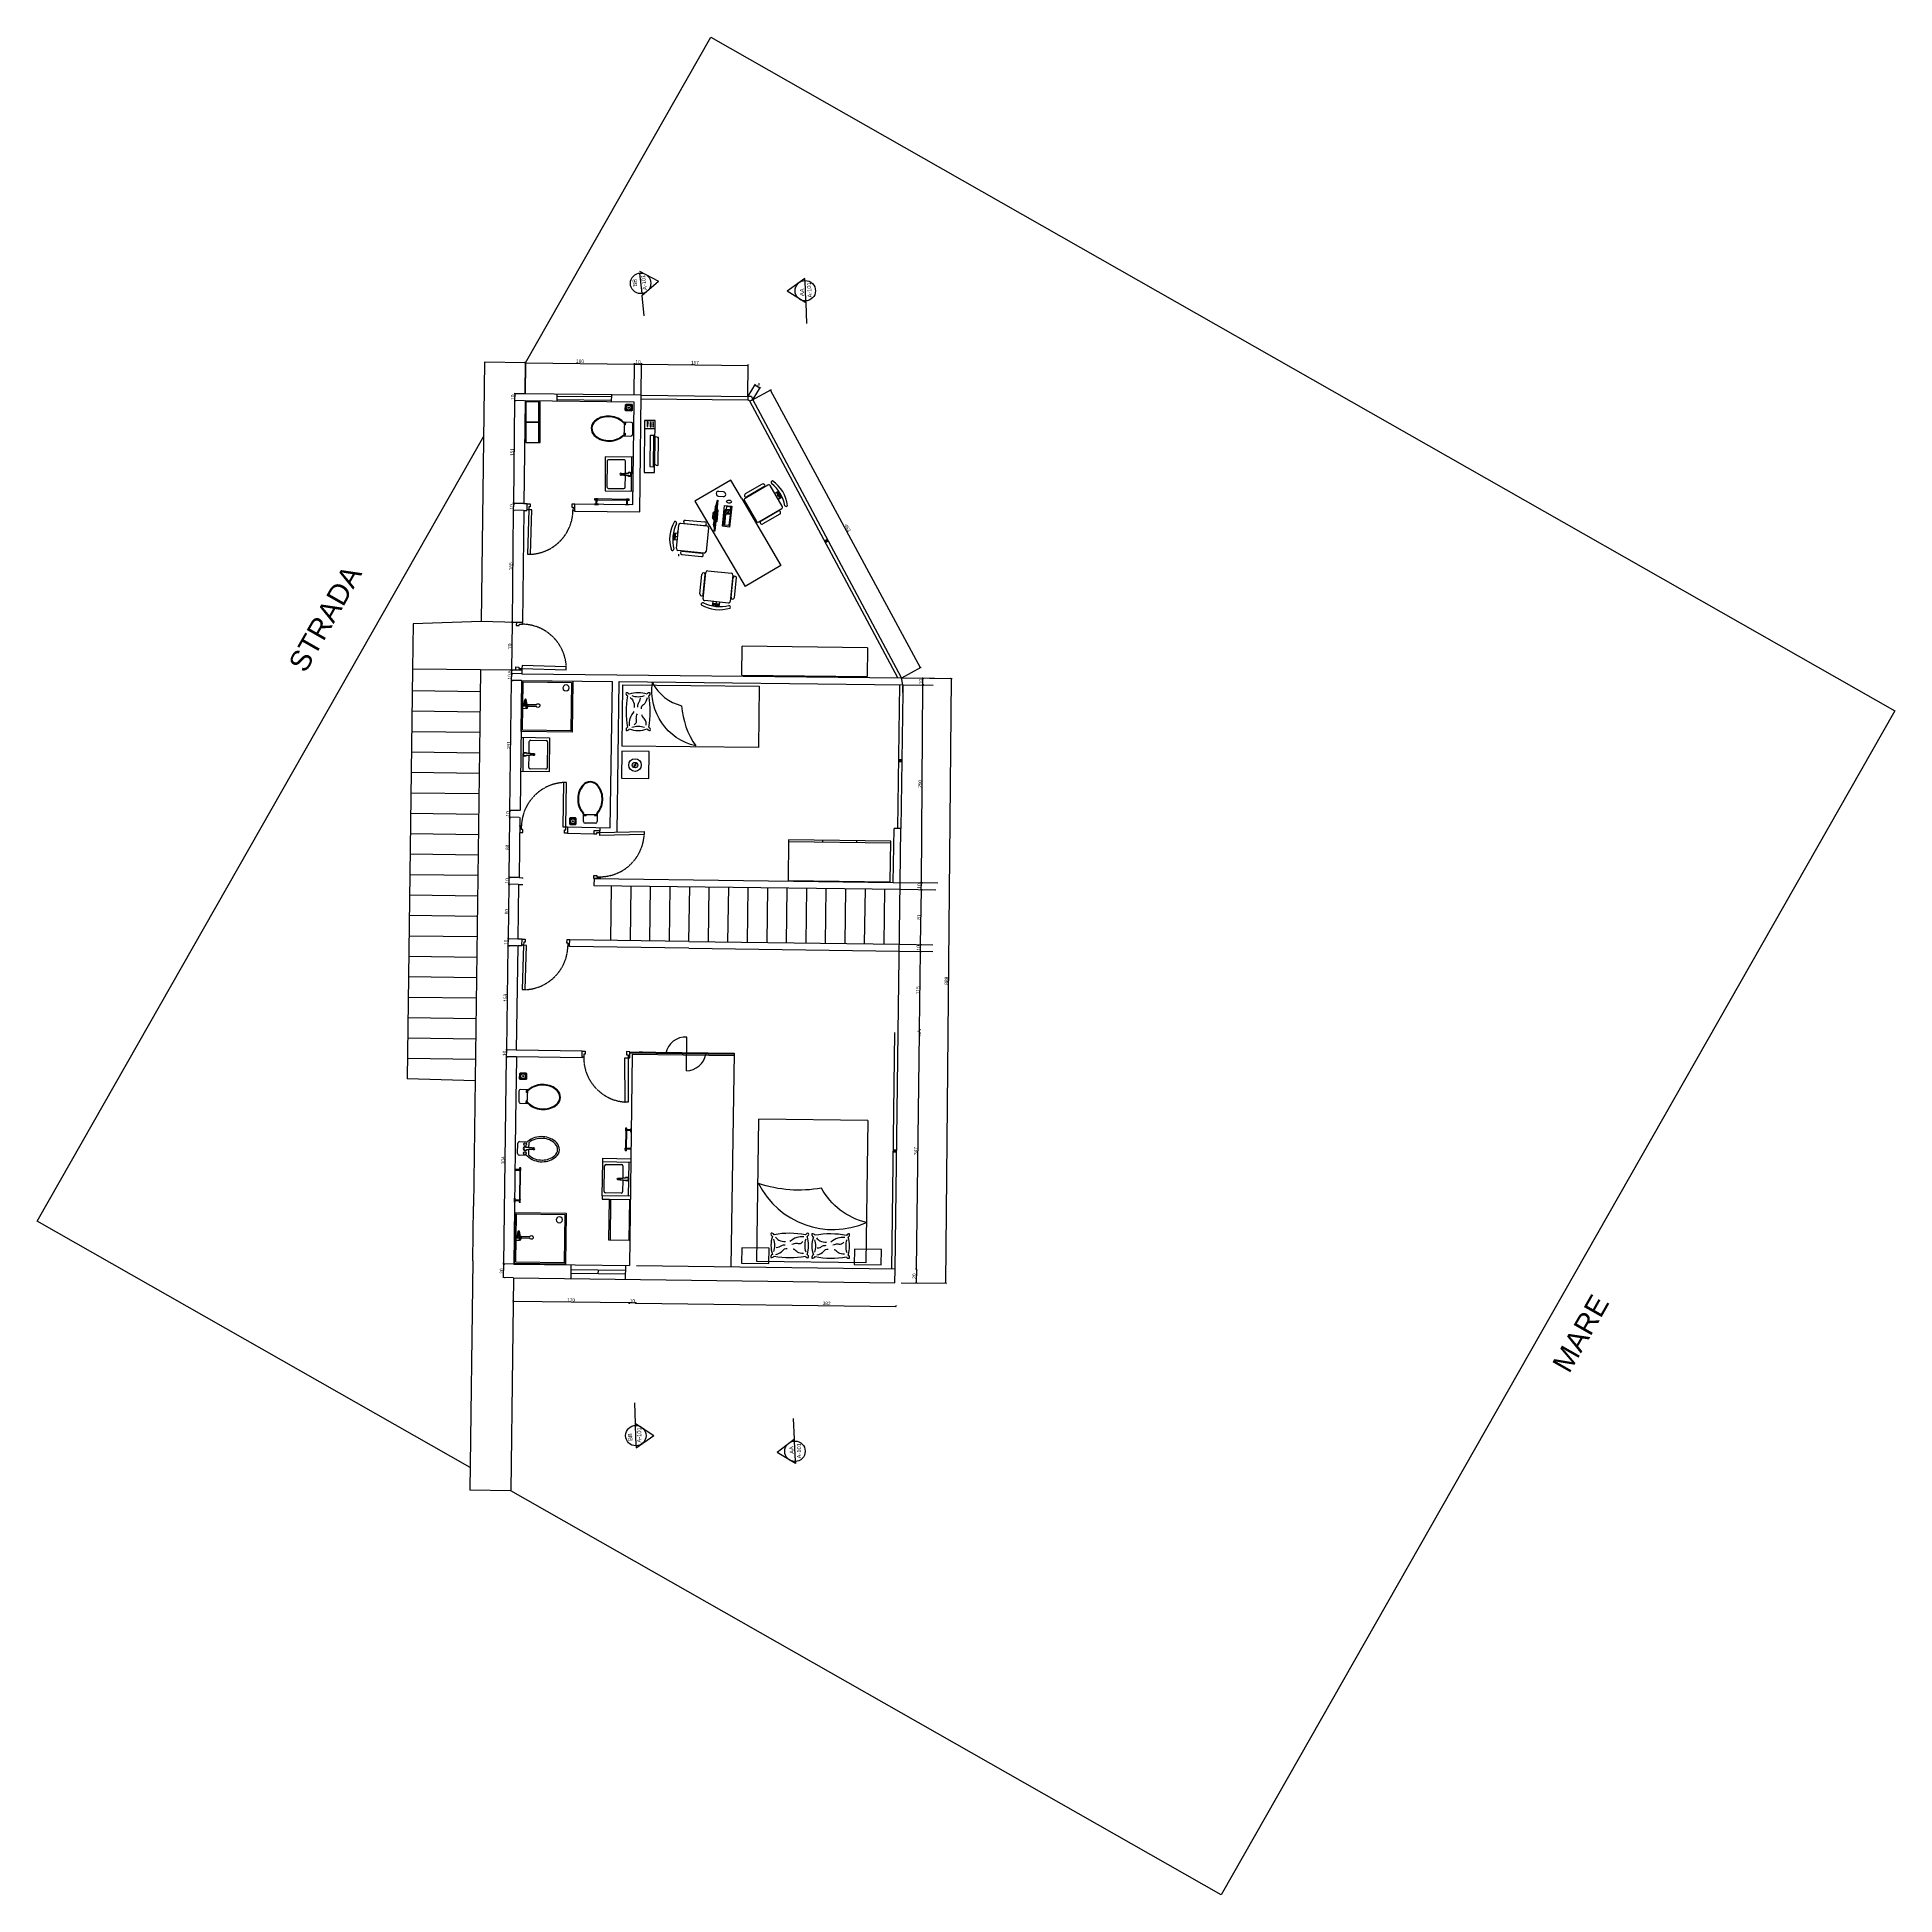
# Model space of a CAD drawing. Header units: millimetres. Extents: x 6031 to 12008, y 2 to 5193.
# Drawn here: x 6031 to 8759, y 146 to 2873 of the extents above; entities that cross this region are included whole.
import ezdxf

# ---------------------------------------------------------------- set-up
doc = ezdxf.new("R2010")
doc.units = ezdxf.units.MM
doc.linetypes.add('HIDDEN', pattern=[0.375, 0.25, -0.125])
for name, color, linetype in [('A-DOOR-FULL', 3, 'Continuous'), ('A-FLOOR-STRS', 3, 'Continuous'), ('A-FURN', 9, 'Continuous'), ('A-GLAZ-FULL', 4, 'Continuous'), ('A-WALL-FULL-EXTR', 1, 'Continuous'), ('A-WALL-FULL-INTR', 2, 'Continuous'), ('QUOTE', 5, 'Continuous')]:
    doc.layers.add(name, color=color, linetype=linetype)
doc.styles.get("Standard").update_dxf_attribs({"font": 'arial.ttf'})
doc.dimstyles.new('ISO-25', dxfattribs={"dimtxt": 2.5, "dimasz": 2.5, "dimexe": 1.25, "dimexo": 0.625, "dimtad": 1, "dimtxsty": 'Standard', "dimcen": 2.5, "dimadec": 0, "dimazin": 0, "dimtfac": 1, "dimtmove": 0, "dimatfit": 3, "dimfxl": 1, "dimarcsym": 0})

# ---------------------------------------------------------------- blocks, each defined once
blk = doc.blocks.new('_ArchTick')
at = {"color": 0, "linetype": 'ByBlock', "const_width": 0.15}
blk.add_lwpolyline([(-0.5, -0.5), (0.5, 0.5)], dxfattribs=at)
blk = doc.blocks.new('*D53')
at = {"layer": 'Defpoints', "color": 0, "transparency": 16777216}
for p in [(6910.3, 1014.9), (7292.6, 1010), (7292.6, 1010)]:
    blk.add_point(p, dxfattribs=at)
at = {"layer": 'QUOTE', "color": 0, "lineweight": -2, "transparency": 16777216}
for p, q in [((6910.3, 1015.6), (6910.3, 1016.2)), ((6910.3, 1014.9), (7292.6, 1010)), ((7292.6, 1010.6), (7292.7, 1011.2))]:
    blk.add_line(p, q, dxfattribs=at)
at = {"layer": 'QUOTE', "color": 0, "lineweight": -2, "transparency": 16777216, "xscale": 3, "yscale": 3, "zscale": 3}
for p, rotation in [((6910.3, 1014.9), 179.2526408012089), ((7292.6, 1010), 359.2526408012089)]:
    blk.add_blockref('_ArchTick', p, dxfattribs=dict(at, rotation=rotation))
at = {"layer": 'QUOTE', "color": 0, "transparency": 16777216, "insert": (7190.3, 1014.5), "char_height": 5, "attachment_point": 5, "rotation": 359.2526}
blk.add_mtext('382', dxfattribs=at)
blk = doc.blocks.new('*D54')
at = {"layer": 'Defpoints', "color": 0, "transparency": 16777216}
for p in [(7307.7, 1932.7), (7373.5, 1932.1), (7299.4, 1044.8)]:
    blk.add_point(p, dxfattribs=at)
at = {"layer": 'QUOTE', "color": 0, "lineweight": -2, "transparency": 16777216}
for p, q in [((7308.3, 1932.7), (7374.7, 1932.1)), ((7365.2, 1044.2), (7373.5, 1932.1)), ((7300, 1044.8), (7366.4, 1044.1))]:
    blk.add_line(p, q, dxfattribs=at)
at = {"layer": 'QUOTE', "color": 0, "lineweight": -2, "transparency": 16777216, "xscale": 3, "yscale": 3, "zscale": 3}
for p, rotation in [((7373.5, 1932.1), 89.46328671885087), ((7365.2, 1044.2), 269.4632867188508)]:
    blk.add_blockref('_ArchTick', p, dxfattribs=dict(at, rotation=rotation))
at = {"layer": 'QUOTE', "color": 0, "transparency": 16777216, "insert": (7366.2, 1488.1), "char_height": 5, "attachment_point": 5, "rotation": 89.4633}
blk.add_mtext('888', dxfattribs=at)
blk = doc.blocks.new('*D55')
at = {"layer": 'Defpoints', "color": 0, "transparency": 16777216}
for p in [(7326.8, 1411.8), (7326.8, 1411.8), (7322.3, 1064.5)]:
    blk.add_point(p, dxfattribs=at)
at = {"layer": 'QUOTE', "color": 0, "lineweight": -2, "transparency": 16777216}
for p, q in [((7322.3, 1064.5), (7326.8, 1411.8)), ((7326.1, 1411.8), (7325.5, 1411.8)), ((7321.6, 1064.5), (7321, 1064.5))]:
    blk.add_line(p, q, dxfattribs=at)
at = {"layer": 'QUOTE', "color": 0, "lineweight": -2, "transparency": 16777216, "xscale": 3, "yscale": 3, "zscale": 3}
for p, rotation in [((7326.8, 1411.8), 89.25957970070954), ((7322.3, 1064.5), 269.2595797007095)]:
    blk.add_blockref('_ArchTick', p, dxfattribs=dict(at, rotation=rotation))
at = {"layer": 'QUOTE', "color": 0, "transparency": 16777216, "insert": (7321.3, 1238.2), "char_height": 5, "attachment_point": 5, "rotation": 89.2596}
blk.add_mtext('347', dxfattribs=at)
blk = doc.blocks.new('*D56')
at = {"layer": 'Defpoints', "color": 0, "transparency": 16777216}
for p in [(7329.5, 1622.1), (7329.5, 1622.1), (7328.4, 1541.3)]:
    blk.add_point(p, dxfattribs=at)
at = {"layer": 'QUOTE', "color": 0, "lineweight": -2, "transparency": 16777216}
for p, q in [((7328.4, 1541.3), (7329.5, 1622.1)), ((7330.1, 1622), (7330.7, 1622)), ((7329.1, 1541.3), (7329.7, 1541.3))]:
    blk.add_line(p, q, dxfattribs=at)
at = {"layer": 'QUOTE', "color": 0, "lineweight": -2, "transparency": 16777216, "xscale": 3, "yscale": 3, "zscale": 3}
for p, rotation in [((7329.5, 1622.1), 89.27285870952045), ((7328.4, 1541.3), 269.2728587095204)]:
    blk.add_blockref('_ArchTick', p, dxfattribs=dict(at, rotation=rotation))
at = {"layer": 'QUOTE', "color": 0, "transparency": 16777216, "insert": (7325.8, 1581.7), "char_height": 5, "attachment_point": 5, "rotation": 89.2729}
blk.add_mtext('81', dxfattribs=at)
blk = doc.blocks.new('*D57')
at = {"layer": 'Defpoints', "color": 0, "transparency": 16777216}
for p in [(7331.6, 1922.5), (7333.8, 1922.5), (7331.8, 1632)]:
    blk.add_point(p, dxfattribs=at)
at = {"layer": 'QUOTE', "color": 0, "lineweight": -2, "transparency": 16777216}
for p, q in [((7329.7, 1632), (7331.6, 1922.5)), ((7333.2, 1922.5), (7330.4, 1922.5)), ((7331.2, 1632), (7328.4, 1632))]:
    blk.add_line(p, q, dxfattribs=at)
at = {"layer": 'QUOTE', "color": 0, "lineweight": -2, "transparency": 16777216, "xscale": 3, "yscale": 3, "zscale": 3}
for p, rotation in [((7331.6, 1922.5), 89.60945024616079), ((7329.7, 1632), 269.6094502461607)]:
    blk.add_blockref('_ArchTick', p, dxfattribs=dict(at, rotation=rotation))
at = {"layer": 'QUOTE', "color": 0, "transparency": 16777216, "insert": (7327.5, 1777.3), "char_height": 5, "attachment_point": 5, "rotation": 89.6095}
blk.add_mtext('290', dxfattribs=at)
blk = doc.blocks.new('*D58')
at = {"layer": 'Defpoints', "color": 0, "transparency": 16777216}
for p in [(7108.1, 2355.4), (7080.2, 2340.3), (7300.4, 1932.8)]:
    blk.add_point(p, dxfattribs=at)
at = {"layer": 'QUOTE', "color": 0, "lineweight": -2, "transparency": 16777216}
for p, q in [((7080.8, 2340.6), (7109.2, 2356)), ((7328.2, 1947.8), (7108.1, 2355.4)), ((7300.9, 1933.1), (7329.3, 1948.4))]:
    blk.add_line(p, q, dxfattribs=at)
at = {"layer": 'QUOTE', "color": 0, "lineweight": -2, "transparency": 16777216, "xscale": 3, "yscale": 3, "zscale": 3}
for p, rotation in [((7108.1, 2355.4), 118.3768711432201), ((7328.2, 1947.8), 298.3768711432201)]:
    blk.add_blockref('_ArchTick', p, dxfattribs=dict(at, rotation=rotation))
at = {"layer": 'QUOTE', "color": 0, "transparency": 16777216, "insert": (7221, 2153.1), "char_height": 5, "attachment_point": 5, "rotation": 298.3769}
blk.add_mtext('463', dxfattribs=at)
blk = doc.blocks.new('*D76')
at = {"layer": 'Defpoints', "color": 0, "transparency": 16777216}
for p in [(6908.4, 2393.6), (6747.8, 2349.7), (6907.9, 2347.8)]:
    blk.add_point(p, dxfattribs=at)
at = {"layer": 'QUOTE', "color": 0, "lineweight": -2, "transparency": 16777216}
for p, q in [((6747.8, 2350.3), (6748.3, 2396.7)), ((6748.3, 2395.5), (6908.4, 2393.6)), ((6907.9, 2348.4), (6908.5, 2394.9))]:
    blk.add_line(p, q, dxfattribs=at)
at = {"layer": 'QUOTE', "color": 0, "lineweight": -2, "transparency": 16777216, "xscale": 3, "yscale": 3, "zscale": 3}
for p, rotation in [((6748.3, 2395.5), 179.3281673756861), ((6908.4, 2393.6), 359.3281673756861)]:
    blk.add_blockref('_ArchTick', p, dxfattribs=dict(at, rotation=rotation))
at = {"layer": 'QUOTE', "color": 0, "transparency": 16777216, "insert": (6828.4, 2397.7), "char_height": 5, "attachment_point": 5, "rotation": 359.3282}
blk.add_mtext('160', dxfattribs=at)
blk = doc.blocks.new('*D63')
at = {"layer": 'Defpoints', "color": 0, "transparency": 16777216}
for p in [(6900.3, 1015.1), (6900.3, 1015.1), (6910.3, 1014.9)]:
    blk.add_point(p, dxfattribs=at)
at = {"layer": 'QUOTE', "color": 0, "lineweight": -2, "transparency": 16777216}
for p, q in [((6910.3, 1014.9), (6900.3, 1015.1)), ((6900.3, 1014.4), (6900.3, 1013.8)), ((6910.3, 1014.3), (6910.3, 1013.7))]:
    blk.add_line(p, q, dxfattribs=at)
at = {"layer": 'QUOTE', "color": 0, "lineweight": -2, "transparency": 16777216, "xscale": 3, "yscale": 3, "zscale": 3}
for p, rotation in [((6900.3, 1015.1), 179.2526408012077), ((6910.3, 1014.9), 359.2526408012077)]:
    blk.add_blockref('_ArchTick', p, dxfattribs=dict(at, rotation=rotation))
at = {"layer": 'QUOTE', "color": 0, "transparency": 16777216, "insert": (6905.3, 1018.2), "char_height": 5, "attachment_point": 5, "rotation": 359.2526}
blk.add_mtext('10', dxfattribs=at)
blk = doc.blocks.new('*D77')
at = {"layer": 'Defpoints', "color": 0, "transparency": 16777216}
for p in [(6730.3, 1017.3), (6730.3, 1017.3), (6900.3, 1015.1)]:
    blk.add_point(p, dxfattribs=at)
at = {"layer": 'QUOTE', "color": 0, "lineweight": -2, "transparency": 16777216}
for p, q in [((6730.3, 1017.9), (6730.3, 1018.5)), ((6900.3, 1015.1), (6730.3, 1017.3)), ((6900.3, 1015.7), (6900.3, 1016.3))]:
    blk.add_line(p, q, dxfattribs=at)
at = {"layer": 'QUOTE', "color": 0, "lineweight": -2, "transparency": 16777216, "xscale": 3, "yscale": 3, "zscale": 3}
for p, rotation in [((6730.3, 1017.3), 179.2526408012091), ((6900.3, 1015.1), 359.2526408012092)]:
    blk.add_blockref('_ArchTick', p, dxfattribs=dict(at, rotation=rotation))
at = {"layer": 'QUOTE', "color": 0, "transparency": 16777216, "insert": (6815.3, 1019.4), "char_height": 5, "attachment_point": 5, "rotation": 359.2526}
blk.add_mtext('170', dxfattribs=at)
blk = doc.blocks.new('*D64')
at = {"layer": 'Defpoints', "color": 0, "transparency": 16777216}
for p in [(7322.3, 1064.5), (7322, 1044.5), (7322, 1044.5)]:
    blk.add_point(p, dxfattribs=at)
at = {"layer": 'QUOTE', "color": 0, "lineweight": -2, "transparency": 16777216}
for p, q in [((7321.6, 1064.5), (7321, 1064.5)), ((7322.3, 1064.5), (7322, 1044.5)), ((7321.4, 1044.5), (7320.8, 1044.5))]:
    blk.add_line(p, q, dxfattribs=at)
at = {"layer": 'QUOTE', "color": 0, "lineweight": -2, "transparency": 16777216, "xscale": 3, "yscale": 3, "zscale": 3}
for p, rotation in [((7322.3, 1064.5), 89.25264080121782), ((7322, 1044.5), 269.2526408012178)]:
    blk.add_blockref('_ArchTick', p, dxfattribs=dict(at, rotation=rotation))
at = {"layer": 'QUOTE', "color": 0, "transparency": 16777216, "insert": (7319, 1054.5), "char_height": 5, "attachment_point": 5, "rotation": 89.2526}
blk.add_mtext('20', dxfattribs=at)
blk = doc.blocks.new('*D65')
at = {"layer": 'Defpoints', "color": 0, "transparency": 16777216}
for p in [(7328.3, 1531.3), (7328.4, 1541.3), (7328.4, 1541.3)]:
    blk.add_point(p, dxfattribs=at)
at = {"layer": 'QUOTE', "color": 0, "lineweight": -2, "transparency": 16777216}
for p, q in [((7327.7, 1531.3), (7327.1, 1531.3)), ((7327.8, 1541.3), (7327.2, 1541.3)), ((7328.3, 1531.3), (7328.4, 1541.3))]:
    blk.add_line(p, q, dxfattribs=at)
at = {"layer": 'QUOTE', "color": 0, "lineweight": -2, "transparency": 16777216, "xscale": 3, "yscale": 3, "zscale": 3}
for p, rotation in [((7328.3, 1531.3), 269.2526408012646), ((7328.4, 1541.3), 89.25264080126458)]:
    blk.add_blockref('_ArchTick', p, dxfattribs=dict(at, rotation=rotation))
at = {"layer": 'QUOTE', "color": 0, "transparency": 16777216, "insert": (7325.2, 1536.4), "char_height": 5, "attachment_point": 5, "rotation": 89.2526}
blk.add_mtext('10', dxfattribs=at)
blk = doc.blocks.new('*D66')
at = {"layer": 'Defpoints', "color": 0, "transparency": 16777216}
for p in [(7329.5, 1632), (7329.5, 1632), (7329.5, 1622.1)]:
    blk.add_point(p, dxfattribs=at)
at = {"layer": 'QUOTE', "color": 0, "lineweight": -2, "transparency": 16777216}
for p, q in [((7328.9, 1632), (7328.2, 1632)), ((7328.8, 1622.1), (7328.2, 1622.1)), ((7329.4, 1622.1), (7329.5, 1632))]:
    blk.add_line(p, q, dxfattribs=at)
at = {"layer": 'QUOTE', "color": 0, "lineweight": -2, "transparency": 16777216, "xscale": 3, "yscale": 3, "zscale": 3}
for p, rotation in [((7329.4, 1622.1), 269.6036093597655), ((7329.5, 1632), 89.60360935976553)]:
    blk.add_blockref('_ArchTick', p, dxfattribs=dict(at, rotation=rotation))
at = {"layer": 'QUOTE', "color": 0, "transparency": 16777216, "insert": (7326.3, 1627.1), "char_height": 5, "attachment_point": 5, "rotation": 89.6036}
blk.add_mtext('10', dxfattribs=at)
blk = doc.blocks.new('*D78')
at = {"layer": 'Defpoints', "color": 0, "transparency": 16777216}
for p in [(7331.6, 1922.5), (7331.8, 1932.4), (7331.8, 1932.4)]:
    blk.add_point(p, dxfattribs=at)
at = {"layer": 'QUOTE', "color": 0, "lineweight": -2, "transparency": 16777216}
for p, q in [((7331.6, 1922.5), (7331.8, 1932.4)), ((7332.3, 1922.5), (7332.9, 1922.5)), ((7332.4, 1932.4), (7333, 1932.4))]:
    blk.add_line(p, q, dxfattribs=at)
at = {"layer": 'QUOTE', "color": 0, "lineweight": -2, "transparency": 16777216, "xscale": 3, "yscale": 3, "zscale": 3}
for p, rotation in [((7331.6, 1922.5), 269.3660590342947), ((7331.8, 1932.4), 89.3660590342947)]:
    blk.add_blockref('_ArchTick', p, dxfattribs=dict(at, rotation=rotation))
at = {"layer": 'QUOTE', "color": 0, "transparency": 16777216, "insert": (7328.5, 1927.5), "char_height": 5, "attachment_point": 5, "rotation": 89.3661}
blk.add_mtext('10', dxfattribs=at)
blk = doc.blocks.new('*D67')
at = {"layer": 'Defpoints', "color": 0, "transparency": 16777216}
for p in [(7074.8, 2345.9), (7092.5, 2358.5), (7082.2, 2341.4)]:
    blk.add_point(p, dxfattribs=at)
at = {"layer": 'QUOTE', "color": 0, "lineweight": -2, "transparency": 16777216}
for p, q in [((7075.2, 2346.4), (7085.8, 2364)), ((7082.5, 2341.9), (7093.2, 2359.6)), ((7085.2, 2362.9), (7092.5, 2358.5))]:
    blk.add_line(p, q, dxfattribs=at)
at = {"layer": 'QUOTE', "color": 0, "lineweight": -2, "transparency": 16777216, "xscale": 3, "yscale": 3, "zscale": 3}
for p, rotation in [((7085.2, 2362.9), 148.8406313736999), ((7092.5, 2358.5), 328.8406313736999)]:
    blk.add_blockref('_ArchTick', p, dxfattribs=dict(at, rotation=rotation))
at = {"layer": 'QUOTE', "color": 0, "transparency": 16777216, "insert": (7090.5, 2363.4), "char_height": 5, "attachment_point": 5, "rotation": 328.8406}
blk.add_mtext('9', dxfattribs=at)
blk = doc.blocks.new('*D79')
at = {"layer": 'Defpoints', "color": 0, "transparency": 16777216}
for p in [(6918.5, 2393.5), (6907.9, 2347.8), (6918, 2347.7)]:
    blk.add_point(p, dxfattribs=at)
at = {"layer": 'QUOTE', "color": 0, "lineweight": -2, "transparency": 16777216}
for p, q in [((6907.9, 2348.4), (6908.5, 2394.9)), ((6908.4, 2393.6), (6918.5, 2393.5)), ((6918, 2348.3), (6918.5, 2394.7))]:
    blk.add_line(p, q, dxfattribs=at)
at = {"layer": 'QUOTE', "color": 0, "lineweight": -2, "transparency": 16777216, "xscale": 3, "yscale": 3, "zscale": 3}
for p, rotation in [((6908.4, 2393.6), 179.3281673756877), ((6918.5, 2393.5), 359.3281673756877)]:
    blk.add_blockref('_ArchTick', p, dxfattribs=dict(at, rotation=rotation))
at = {"layer": 'QUOTE', "color": 0, "transparency": 16777216, "insert": (6913.5, 2396.7), "char_height": 5, "attachment_point": 5, "rotation": 359.3282}
blk.add_mtext('10', dxfattribs=at)
blk = doc.blocks.new('*D68')
at = {"layer": 'Defpoints', "color": 0, "transparency": 16777216}
for p in [(7075.4, 2391.6), (6918, 2347.7), (7074.8, 2345.9)]:
    blk.add_point(p, dxfattribs=at)
at = {"layer": 'QUOTE', "color": 0, "lineweight": -2, "transparency": 16777216}
for p, q in [((6918, 2348.3), (6918.5, 2394.7)), ((6918.5, 2393.5), (7075.4, 2391.6)), ((7074.8, 2346.5), (7075.4, 2392.9))]:
    blk.add_line(p, q, dxfattribs=at)
at = {"layer": 'QUOTE', "color": 0, "lineweight": -2, "transparency": 16777216, "xscale": 3, "yscale": 3, "zscale": 3}
for p, rotation in [((6918.5, 2393.5), 179.3281673756863), ((7075.4, 2391.6), 359.3281673756863)]:
    blk.add_blockref('_ArchTick', p, dxfattribs=dict(at, rotation=rotation))
at = {"layer": 'QUOTE', "color": 0, "transparency": 16777216, "insert": (6997, 2395.7), "char_height": 5, "attachment_point": 5, "rotation": 359.3282}
blk.add_mtext('157', dxfattribs=at)
blk = doc.blocks.new('*D69')
at = {"color": 0, "lineweight": -2, "transparency": 16777216}
for p, q in [((7326.8, 1419.3), (7326.9, 1421.8)), ((7326.7, 1409.3), (7326.7, 1406.8)), ((7326.8, 1411.8), (7326.8, 1416.8)), ((7327.4, 1416.8), (7328.1, 1416.8)), ((7327.4, 1411.8), (7328, 1411.8))]:
    blk.add_line(p, q, dxfattribs=at)
at = {"color": 0, "transparency": 16777216}
for points in [[(7326.4, 1419.3), (7327.3, 1419.3), (7326.8, 1416.8)], [(7326.3, 1409.3), (7327.1, 1409.3), (7326.8, 1411.8)]]:
    blk.add_solid(points, dxfattribs=at)
at = {"layer": 'Defpoints', "color": 0, "transparency": 16777216}
for p in [(7326.8, 1416.8), (7326.8, 1416.8), (7326.8, 1411.8)]:
    blk.add_point(p, dxfattribs=at)
at = {"color": 0, "transparency": 16777216, "insert": (7324.9, 1414.3), "char_height": 2.5, "attachment_point": 5, "rotation": 89.2637}
blk.add_mtext('5', dxfattribs=at)
blk = doc.blocks.new('*D80')
at = {"layer": 'Defpoints', "color": 0, "transparency": 16777216}
for p in [(7328.3, 1531.3), (7328.3, 1531.3), (7326.8, 1416.8)]:
    blk.add_point(p, dxfattribs=at)
at = {"layer": 'QUOTE', "color": 0, "lineweight": -2, "transparency": 16777216}
for p, q in [((7326.9, 1416.8), (7328.3, 1531.3)), ((7328.9, 1531.3), (7329.6, 1531.3)), ((7327.4, 1416.8), (7328.1, 1416.8))]:
    blk.add_line(p, q, dxfattribs=at)
at = {"layer": 'QUOTE', "color": 0, "lineweight": -2, "transparency": 16777216, "xscale": 3, "yscale": 3, "zscale": 3}
for p, rotation in [((7328.3, 1531.3), 89.2722936814416), ((7326.9, 1416.8), 269.2722936814416)]:
    blk.add_blockref('_ArchTick', p, dxfattribs=dict(at, rotation=rotation))
at = {"layer": 'QUOTE', "color": 0, "transparency": 16777216, "insert": (7324.4, 1474.1), "char_height": 5, "attachment_point": 5, "rotation": 89.2723}
blk.add_mtext('115', dxfattribs=at)
blk = doc.blocks.new('*D81')
at = {"layer": 'Defpoints', "color": 0, "transparency": 16777216}
for p in [(6716.4, 1072.4), (6731, 1072.2), (6730.8, 1052.2)]:
    blk.add_point(p, dxfattribs=at)
at = {"layer": 'QUOTE', "color": 0, "lineweight": -2, "transparency": 16777216}
for p, q in [((6730.4, 1072.2), (6715.1, 1072.4)), ((6716.1, 1052.4), (6716.4, 1072.4)), ((6730.1, 1052.2), (6714.9, 1052.4))]:
    blk.add_line(p, q, dxfattribs=at)
at = {"layer": 'QUOTE', "color": 0, "lineweight": -2, "transparency": 16777216, "xscale": 3, "yscale": 3, "zscale": 3}
for p, rotation in [((6716.4, 1072.4), 89.25264080121269), ((6716.1, 1052.4), 269.2526408012127)]:
    blk.add_blockref('_ArchTick', p, dxfattribs=dict(at, rotation=rotation))
at = {"layer": 'QUOTE', "color": 0, "transparency": 16777216, "insert": (6713.1, 1061.9), "char_height": 5, "attachment_point": 5, "rotation": 89.2526}
blk.add_mtext('20', dxfattribs=at)
blk = doc.blocks.new('*D82')
at = {"layer": 'Defpoints', "color": 0, "transparency": 16777216}
for p in [(6720.6, 1376.5), (6735.3, 1376.3), (6731, 1072.2)]:
    blk.add_point(p, dxfattribs=at)
at = {"layer": 'QUOTE', "color": 0, "lineweight": -2, "transparency": 16777216}
for p, q in [((6716.3, 1072.4), (6720.6, 1376.5)), ((6734.7, 1376.3), (6719.3, 1376.5)), ((6730.4, 1072.2), (6715.1, 1072.4))]:
    blk.add_line(p, q, dxfattribs=at)
at = {"layer": 'QUOTE', "color": 0, "lineweight": -2, "transparency": 16777216, "xscale": 3, "yscale": 3, "zscale": 3}
for p, rotation in [((6720.6, 1376.5), 89.20019845323878), ((6716.3, 1072.4), 269.2001984532388)]:
    blk.add_blockref('_ArchTick', p, dxfattribs=dict(at, rotation=rotation))
at = {"layer": 'QUOTE', "color": 0, "transparency": 16777216, "insert": (6715.3, 1224.5), "char_height": 5, "attachment_point": 5, "rotation": 89.2002}
blk.add_mtext('304', dxfattribs=at)
blk = doc.blocks.new('*D83')
at = {"layer": 'Defpoints', "color": 0, "transparency": 16777216}
for p in [(6720.7, 1386.4), (6735, 1376.3), (6735.1, 1386.3)]:
    blk.add_point(p, dxfattribs=at)
at = {"layer": 'QUOTE', "color": 0, "lineweight": -2, "transparency": 16777216}
for p, q in [((6734.4, 1376.3), (6719.3, 1376.5)), ((6734.5, 1386.3), (6719.5, 1386.5)), ((6720.6, 1376.5), (6720.7, 1386.4))]:
    blk.add_line(p, q, dxfattribs=at)
at = {"layer": 'QUOTE', "color": 0, "lineweight": -2, "transparency": 16777216, "xscale": 3, "yscale": 3, "zscale": 3}
for p, rotation in [((6720.6, 1376.5), 269.2290654391109), ((6720.7, 1386.4), 89.22906543911091)]:
    blk.add_blockref('_ArchTick', p, dxfattribs=dict(at, rotation=rotation))
at = {"layer": 'QUOTE', "color": 0, "transparency": 16777216, "insert": (6717.5, 1381.5), "char_height": 5, "attachment_point": 5, "rotation": 89.2291}
blk.add_mtext('10', dxfattribs=at)
blk = doc.blocks.new('*D84')
at = {"layer": 'Defpoints', "color": 0, "transparency": 16777216}
for p in [(6723, 1539.6), (6737.4, 1539.4), (6735.1, 1386.3)]:
    blk.add_point(p, dxfattribs=at)
at = {"layer": 'QUOTE', "color": 0, "lineweight": -2, "transparency": 16777216}
for p, q in [((6720.7, 1386.5), (6723, 1539.6)), ((6736.7, 1539.4), (6721.7, 1539.6)), ((6734.5, 1386.3), (6719.5, 1386.5))]:
    blk.add_line(p, q, dxfattribs=at)
at = {"layer": 'QUOTE', "color": 0, "lineweight": -2, "transparency": 16777216, "xscale": 3, "yscale": 3, "zscale": 3}
for p, rotation in [((6723, 1539.6), 89.16380775792747), ((6720.7, 1386.5), 269.1638077579275)]:
    blk.add_blockref('_ArchTick', p, dxfattribs=dict(at, rotation=rotation))
at = {"layer": 'QUOTE', "color": 0, "transparency": 16777216, "insert": (6718.7, 1463.1), "char_height": 5, "attachment_point": 5, "rotation": 89.1638}
blk.add_mtext('153', dxfattribs=at)
blk = doc.blocks.new('*D85')
at = {"layer": 'Defpoints', "color": 0, "transparency": 16777216}
for p in [(6723.1, 1549.6), (6737.4, 1539.4), (6737.5, 1549.4)]:
    blk.add_point(p, dxfattribs=at)
at = {"layer": 'QUOTE', "color": 0, "lineweight": -2, "transparency": 16777216}
for p, q in [((6736.7, 1539.4), (6721.7, 1539.6)), ((6736.9, 1549.4), (6721.8, 1549.6)), ((6723, 1539.6), (6723.1, 1549.6))]:
    blk.add_line(p, q, dxfattribs=at)
at = {"layer": 'QUOTE', "color": 0, "lineweight": -2, "transparency": 16777216, "xscale": 3, "yscale": 3, "zscale": 3}
for p, rotation in [((6723, 1539.6), 269.1702834238261), ((6723.1, 1549.6), 89.17028342382612)]:
    blk.add_blockref('_ArchTick', p, dxfattribs=dict(at, rotation=rotation))
at = {"layer": 'QUOTE', "color": 0, "transparency": 16777216, "insert": (6719.8, 1544.6), "char_height": 5, "attachment_point": 5, "rotation": 89.1703}
blk.add_mtext('10', dxfattribs=at)
blk = doc.blocks.new('*D86')
at = {"layer": 'Defpoints', "color": 0, "transparency": 16777216}
for p in [(6724.3, 1629.8), (6738.7, 1629.6), (6737.5, 1549.4)]:
    blk.add_point(p, dxfattribs=at)
at = {"layer": 'QUOTE', "color": 0, "lineweight": -2, "transparency": 16777216}
for p, q in [((6738.1, 1629.6), (6723, 1629.8)), ((6723.1, 1549.6), (6724.3, 1629.8)), ((6736.9, 1549.4), (6721.8, 1549.6))]:
    blk.add_line(p, q, dxfattribs=at)
at = {"layer": 'QUOTE', "color": 0, "lineweight": -2, "transparency": 16777216, "xscale": 3, "yscale": 3, "zscale": 3}
for p, rotation in [((6724.3, 1629.8), 89.1639219648071), ((6723.1, 1549.6), 269.1639219648071)]:
    blk.add_blockref('_ArchTick', p, dxfattribs=dict(at, rotation=rotation))
at = {"layer": 'QUOTE', "color": 0, "transparency": 16777216, "insert": (6720.5, 1589.7), "char_height": 5, "attachment_point": 5, "rotation": 89.1639}
blk.add_mtext('80', dxfattribs=at)
blk = doc.blocks.new('*D87')
at = {"layer": 'Defpoints', "color": 0, "transparency": 16777216}
for p in [(6724.4, 1639.8), (6738.8, 1639.6), (6738.7, 1629.6)]:
    blk.add_point(p, dxfattribs=at)
at = {"layer": 'QUOTE', "color": 0, "lineweight": -2, "transparency": 16777216}
for p, q in [((6738.2, 1639.6), (6723.2, 1639.8)), ((6724.3, 1629.8), (6724.4, 1639.8)), ((6738.1, 1629.6), (6723, 1629.8))]:
    blk.add_line(p, q, dxfattribs=at)
at = {"layer": 'QUOTE', "color": 0, "lineweight": -2, "transparency": 16777216, "xscale": 3, "yscale": 3, "zscale": 3}
for p, rotation in [((6724.4, 1639.8), 89.16392196480751), ((6724.3, 1629.8), 269.1639219648075)]:
    blk.add_blockref('_ArchTick', p, dxfattribs=dict(at, rotation=rotation))
at = {"layer": 'QUOTE', "color": 0, "transparency": 16777216, "insert": (6721.2, 1634.8), "char_height": 5, "attachment_point": 5, "rotation": 89.1639}
blk.add_mtext('10', dxfattribs=at)
blk = doc.blocks.new('*D88')
at = {"layer": 'Defpoints', "color": 0, "transparency": 16777216}
for p in [(6725.3, 1728.1), (6739.7, 1727.9), (6738.8, 1639.6)]:
    blk.add_point(p, dxfattribs=at)
at = {"layer": 'QUOTE', "color": 0, "lineweight": -2, "transparency": 16777216}
for p, q in [((6739.1, 1727.9), (6724, 1728.1)), ((6724.4, 1639.7), (6725.3, 1728.1)), ((6738.2, 1639.6), (6723.2, 1639.7))]:
    blk.add_line(p, q, dxfattribs=at)
at = {"layer": 'QUOTE', "color": 0, "lineweight": -2, "transparency": 16777216, "xscale": 3, "yscale": 3, "zscale": 3}
for p, rotation in [((6725.3, 1728.1), 89.43106412721687), ((6724.4, 1639.7), 269.4310641272169)]:
    blk.add_blockref('_ArchTick', p, dxfattribs=dict(at, rotation=rotation))
at = {"layer": 'QUOTE', "color": 0, "transparency": 16777216, "insert": (6721.7, 1683.9), "char_height": 5, "attachment_point": 5, "rotation": 89.4311}
blk.add_mtext('88', dxfattribs=at)
blk = doc.blocks.new('*D89')
at = {"layer": 'Defpoints', "color": 0, "transparency": 16777216}
for p in [(6725.3, 1728.1), (6725.4, 1738.1), (6725.4, 1738.1)]:
    blk.add_point(p, dxfattribs=at)
at = {"layer": 'QUOTE', "color": 0, "lineweight": -2, "transparency": 16777216}
for p, q in [((6725.3, 1728.1), (6725.4, 1738.1)), ((6725.9, 1728.1), (6726.5, 1728.1)), ((6726, 1738.1), (6726.6, 1738))]:
    blk.add_line(p, q, dxfattribs=at)
at = {"layer": 'QUOTE', "color": 0, "lineweight": -2, "transparency": 16777216, "xscale": 3, "yscale": 3, "zscale": 3}
for p, rotation in [((6725.3, 1728.1), 269.4310641272135), ((6725.4, 1738.1), 89.43106412721346)]:
    blk.add_blockref('_ArchTick', p, dxfattribs=dict(at, rotation=rotation))
at = {"layer": 'QUOTE', "color": 0, "transparency": 16777216, "insert": (6722.2, 1733.1), "char_height": 5, "attachment_point": 5, "rotation": 89.4311}
blk.add_mtext('10', dxfattribs=at)
blk = doc.blocks.new('*D90')
at = {"layer": 'Defpoints', "color": 0, "transparency": 16777216}
for p in [(6727.9, 1929.1), (6742.8, 1928.9), (6740.2, 1737.9)]:
    blk.add_point(p, dxfattribs=at)
at = {"layer": 'QUOTE', "color": 0, "lineweight": -2, "transparency": 16777216}
for p, q in [((6725.4, 1738.1), (6727.9, 1929.1)), ((6742.2, 1928.9), (6726.7, 1929.2)), ((6739.6, 1737.9), (6724.1, 1738.1))]:
    blk.add_line(p, q, dxfattribs=at)
at = {"layer": 'QUOTE', "color": 0, "lineweight": -2, "transparency": 16777216, "xscale": 3, "yscale": 3, "zscale": 3}
for p, rotation in [((6727.9, 1929.1), 89.22476055003129), ((6725.4, 1738.1), 269.2247605500314)]:
    blk.add_blockref('_ArchTick', p, dxfattribs=dict(at, rotation=rotation))
at = {"layer": 'QUOTE', "color": 0, "transparency": 16777216, "insert": (6723.5, 1833.7), "char_height": 5, "attachment_point": 5, "rotation": 89.2248}
blk.add_mtext('191', dxfattribs=at)
blk = doc.blocks.new('*D91')
at = {"layer": 'Defpoints', "color": 0, "transparency": 16777216}
for p in [(6728.1, 1939.1), (6742.9, 1938.9), (6742.8, 1928.9)]:
    blk.add_point(p, dxfattribs=at)
at = {"layer": 'QUOTE', "color": 0, "lineweight": -2, "transparency": 16777216}
for p, q in [((6742.3, 1938.9), (6726.8, 1939.1)), ((6727.9, 1929.1), (6728.1, 1939.1)), ((6742.2, 1928.9), (6726.7, 1929.1))]:
    blk.add_line(p, q, dxfattribs=at)
at = {"layer": 'QUOTE', "color": 0, "lineweight": -2, "transparency": 16777216, "xscale": 3, "yscale": 3, "zscale": 3}
for p, rotation in [((6728.1, 1939.1), 89.32816737570413), ((6727.9, 1929.1), 269.3281673757041)]:
    blk.add_blockref('_ArchTick', p, dxfattribs=dict(at, rotation=rotation))
at = {"layer": 'QUOTE', "color": 0, "transparency": 16777216, "insert": (6724.8, 1934.2), "char_height": 5, "attachment_point": 5, "rotation": 89.3282}
blk.add_mtext('10', dxfattribs=at)
blk = doc.blocks.new('*D92')
at = {"layer": 'Defpoints', "color": 0, "transparency": 16777216}
for p in [(6728.1, 1944.3), (6742.9, 1938.9), (6743, 1944.1)]:
    blk.add_point(p, dxfattribs=at)
at = {"layer": 'QUOTE', "color": 0, "lineweight": -2, "transparency": 16777216}
for p, q in [((6742.3, 1938.9), (6726.8, 1939.1)), ((6742.4, 1944.1), (6726.9, 1944.3)), ((6728.1, 1939.1), (6728.1, 1944.3))]:
    blk.add_line(p, q, dxfattribs=at)
at = {"layer": 'QUOTE', "color": 0, "lineweight": -2, "transparency": 16777216, "xscale": 3, "yscale": 3, "zscale": 3}
for p, rotation in [((6728.1, 1939.1), 269.328167375686), ((6728.1, 1944.3), 89.32816737568596)]:
    blk.add_blockref('_ArchTick', p, dxfattribs=dict(at, rotation=rotation))
at = {"layer": 'QUOTE', "color": 0, "transparency": 16777216, "insert": (6724.9, 1941.7), "char_height": 5, "attachment_point": 5, "rotation": 89.3282}
blk.add_mtext('5', dxfattribs=at)
blk = doc.blocks.new('*D93')
at = {"layer": 'Defpoints', "color": 0, "transparency": 16777216}
for p in [(6729, 2014.3), (6743.9, 2014.1), (6743, 1944.1)]:
    blk.add_point(p, dxfattribs=at)
at = {"layer": 'QUOTE', "color": 0, "lineweight": -2, "transparency": 16777216}
for p, q in [((6743.2, 2014.1), (6727.7, 2014.3)), ((6728.1, 1944.3), (6729, 2014.3)), ((6742.3, 1944.1), (6726.8, 1944.3))]:
    blk.add_line(p, q, dxfattribs=at)
at = {"layer": 'QUOTE', "color": 0, "lineweight": -2, "transparency": 16777216, "xscale": 3, "yscale": 3, "zscale": 3}
for p, rotation in [((6729, 2014.3), 89.25949155750676), ((6728.1, 1944.3), 269.2594915575067)]:
    blk.add_blockref('_ArchTick', p, dxfattribs=dict(at, rotation=rotation))
at = {"layer": 'QUOTE', "color": 0, "transparency": 16777216, "insert": (6725.4, 1979.3), "char_height": 5, "attachment_point": 5, "rotation": 89.2595}
blk.add_mtext('70', dxfattribs=at)
blk = doc.blocks.new('*D94')
at = {"layer": 'Defpoints', "color": 0, "transparency": 16777216}
for p in [(6730.9, 2178.7), (6745.8, 2178.6), (6743.9, 2014.1)]:
    blk.add_point(p, dxfattribs=at)
at = {"layer": 'QUOTE', "color": 0, "lineweight": -2, "transparency": 16777216}
for p, q in [((6729, 2014.2), (6730.9, 2178.7)), ((6745.1, 2178.6), (6729.7, 2178.8)), ((6743.2, 2014.1), (6727.8, 2014.3))]:
    blk.add_line(p, q, dxfattribs=at)
at = {"layer": 'QUOTE', "color": 0, "lineweight": -2, "transparency": 16777216, "xscale": 3, "yscale": 3, "zscale": 3}
for p, rotation in [((6730.9, 2178.7), 89.33377755298572), ((6729, 2014.2), 269.3337775529857)]:
    blk.add_blockref('_ArchTick', p, dxfattribs=dict(at, rotation=rotation))
at = {"layer": 'QUOTE', "color": 0, "transparency": 16777216, "insert": (6726.8, 2096.5), "char_height": 5, "attachment_point": 5, "rotation": 89.3338}
blk.add_mtext('165', dxfattribs=at)
blk = doc.blocks.new('*D70')
at = {"layer": 'Defpoints', "color": 0, "transparency": 16777216}
for p in [(6731, 2188.7), (6745.9, 2188.6), (6745.8, 2178.6)]:
    blk.add_point(p, dxfattribs=at)
at = {"layer": 'QUOTE', "color": 0, "lineweight": -2, "transparency": 16777216}
for p, q in [((6745.3, 2188.6), (6729.8, 2188.8)), ((6730.9, 2178.7), (6731, 2188.7)), ((6745.1, 2178.6), (6729.7, 2178.8))]:
    blk.add_line(p, q, dxfattribs=at)
at = {"layer": 'QUOTE', "color": 0, "lineweight": -2, "transparency": 16777216, "xscale": 3, "yscale": 3, "zscale": 3}
for p, rotation in [((6731, 2188.7), 89.33376871580099), ((6730.9, 2178.7), 269.333768715801)]:
    blk.add_blockref('_ArchTick', p, dxfattribs=dict(at, rotation=rotation))
at = {"layer": 'QUOTE', "color": 0, "transparency": 16777216, "insert": (6727.8, 2183.8), "char_height": 5, "attachment_point": 5, "rotation": 89.3338}
blk.add_mtext('10', dxfattribs=at)
blk = doc.blocks.new('*D95')
at = {"layer": 'Defpoints', "color": 0, "transparency": 16777216}
for p in [(6732.8, 2339.9), (6747.7, 2339.7), (6745.9, 2188.6)]:
    blk.add_point(p, dxfattribs=at)
at = {"layer": 'QUOTE', "color": 0, "lineweight": -2, "transparency": 16777216}
for p, q in [((6731, 2188.7), (6732.8, 2339.9)), ((6747, 2339.7), (6731.6, 2339.9)), ((6745.3, 2188.6), (6729.8, 2188.8))]:
    blk.add_line(p, q, dxfattribs=at)
at = {"layer": 'QUOTE', "color": 0, "lineweight": -2, "transparency": 16777216, "xscale": 3, "yscale": 3, "zscale": 3}
for p, rotation in [((6732.8, 2339.9), 89.32816737568598), ((6731, 2188.7), 269.328167375686)]:
    blk.add_blockref('_ArchTick', p, dxfattribs=dict(at, rotation=rotation))
at = {"layer": 'QUOTE', "color": 0, "transparency": 16777216, "insert": (6728.7, 2264.3), "char_height": 5, "attachment_point": 5, "rotation": 89.3282}
blk.add_mtext('151', dxfattribs=at)
blk = doc.blocks.new('*D96')
at = {"layer": 'Defpoints', "color": 0, "transparency": 16777216}
for p in [(6732.9, 2349.9), (6747.8, 2349.7), (6747.7, 2339.7)]:
    blk.add_point(p, dxfattribs=at)
at = {"layer": 'QUOTE', "color": 0, "lineweight": -2, "transparency": 16777216}
for p, q in [((6747.2, 2349.7), (6731.7, 2349.9)), ((6732.8, 2339.9), (6732.9, 2349.9)), ((6747, 2339.7), (6731.6, 2339.9))]:
    blk.add_line(p, q, dxfattribs=at)
at = {"layer": 'QUOTE', "color": 0, "lineweight": -2, "transparency": 16777216, "xscale": 3, "yscale": 3, "zscale": 3}
for p, rotation in [((6732.9, 2349.9), 89.3281673756952), ((6732.8, 2339.9), 269.3281673756952)]:
    blk.add_blockref('_ArchTick', p, dxfattribs=dict(at, rotation=rotation))
at = {"layer": 'QUOTE', "color": 0, "transparency": 16777216, "insert": (6729.7, 2344.9), "char_height": 5, "attachment_point": 5, "rotation": 89.3282}
blk.add_mtext('10', dxfattribs=at)

msp = doc.modelspace()

# ---------------------------------------------------------------- linework, layer by layer
for p, q in [((6725.389, 1738.06), (6725.389, 1738.06)), ((6809.871, 1705.011), (6848.518, 1703.639)), ((6810.026, 1714.01), (6872.387, 1712.556)), ((6857.328, 1712.907), (6857.423, 1708.324))]:
    msp.add_line(p, q)
at = {"layer": 'A-DOOR-FULL'}
for points in [[(6752.982, 2179.442), (6750.483, 2179.518), (6750.756, 2188.514), (6755.254, 2188.377), (6755.118, 2183.879), (6753.119, 2183.94), (6752.982, 2179.442)], [(6817.97, 2178.773), (6820.469, 2178.697), (6820.742, 2187.693), (6816.244, 2187.83), (6816.108, 2183.332), (6818.107, 2183.271), (6817.97, 2178.773)], [(6755.506, 2114.335), (6757.48, 2179.305), (6752.982, 2179.442), (6751.008, 2114.472), (6755.506, 2114.335)], [(6743.781, 2011.566), (6743.857, 2014.064), (6734.861, 2014.338), (6734.725, 2009.84), (6739.222, 2009.703), (6739.283, 2011.702), (6743.781, 2011.566)], [(6743.028, 1946.581), (6742.952, 1944.082), (6733.957, 1944.356), (6734.093, 1948.854), (6738.591, 1948.717), (6738.53, 1946.718), (6743.028, 1946.581)], [(6808.135, 1949.106), (6743.165, 1951.079), (6743.028, 1946.581), (6807.998, 1944.608), (6808.135, 1949.106)], [(6804.085, 1779.078), (6802.961, 1714.088), (6807.461, 1714.038), (6808.585, 1779.029), (6805.212, 1779.155)], [(6742.384, 1714.864), (6739.884, 1714.892), (6739.775, 1705.893), (6744.275, 1705.843), (6744.33, 1710.401), (6742.33, 1710.423), (6742.385, 1714.923)], [(6807.461, 1714.038), (6810.026, 1714.01), (6809.871, 1705.011), (6805.371, 1705.061), (6805.45, 1709.619), (6807.417, 1709.597), (6807.494, 1714.097)], [(6857.475, 1705.825), (6857.423, 1708.324), (6848.425, 1708.138), (6848.518, 1703.639), (6853.017, 1703.732), (6852.976, 1705.732), (6857.475, 1705.825)], [(6922.554, 1702.669), (6857.568, 1701.326), (6857.475, 1705.825), (6922.461, 1707.168), (6922.554, 1702.669)], [(6857.706, 1640.833), (6857.757, 1638.334), (6848.759, 1638.148), (6848.666, 1642.647), (6853.165, 1642.74), (6853.207, 1640.74), (6857.706, 1640.833)], [(6745.486, 1540.229), (6742.987, 1540.305), (6743.261, 1549.301), (6747.759, 1549.164), (6747.622, 1544.666), (6745.623, 1544.727), (6745.486, 1540.229)], [(6748.011, 1475.122), (6749.984, 1540.093), (6745.486, 1540.229), (6743.513, 1475.259), (6748.011, 1475.122)], [(6810.472, 1539.367), (6812.971, 1539.292), (6813.245, 1548.287), (6808.747, 1548.424), (6808.61, 1543.926), (6810.609, 1543.865), (6810.472, 1539.367)], [(6833.799, 1375.891), (6831.299, 1375.882), (6831.267, 1384.882), (6835.767, 1384.897), (6835.783, 1380.398), (6833.783, 1380.391), (6833.799, 1375.891)], [(6894.509, 1310.108), (6894.285, 1375.107), (6898.785, 1375.123), (6899.009, 1310.123), (6894.509, 1310.108)], [(6898.785, 1375.084), (6901.285, 1375.092), (6901.254, 1384.016), (6896.754, 1384.077), (6896.769, 1379.577), (6898.769, 1379.584), (6898.785, 1375.084)]]:
    msp.add_lwpolyline(points, dxfattribs=at)
at = {"layer": 'A-DOOR-FULL', "linetype": 'HIDDEN'}
for centre, radius, start, end in [((6752.704, 2179.546), 65.271, 272.46044, 359.321637), ((6742.929, 1946.305), 65.266, 2.459164, 89.252057), ((6807.81, 1713.772), 65.435, 92.275846, 179.043183), ((6857.341, 1706.119), 65.304, 270.320384, 356.971637), ((6745.194, 1540.366), 65.304, 272.472285, 359.123537), ((6899.066, 1375.219), 65.27, 179.410366, 265.997236)]:
    msp.add_arc(centre, radius, start, end, dxfattribs=at)
at = {"layer": 'A-FLOOR-STRS'}
for p, q in [((6583.278, 2012.118), (6582.412, 1945.623)), ((6683.334, 2015.79), (6583.278, 2012.118)), ((6582.412, 1945.623), (6574.581, 1344.292)), ((6682.408, 1944.787), (6582.412, 1945.623)), ((6582.015, 1914.243), (6681.993, 1912.939)), ((6581.624, 1884.246), (6681.601, 1882.942)), ((6581.233, 1854.248), (6681.21, 1852.944)), ((6580.841, 1824.251), (6680.819, 1822.947)), ((6580.45, 1794.254), (6680.427, 1792.949)), ((6580.059, 1764.256), (6680.036, 1762.952)), ((6579.667, 1734.259), (6679.645, 1732.955)), ((6579.276, 1704.262), (6679.254, 1702.957)), ((6578.885, 1674.264), (6678.862, 1672.96)), ((6578.494, 1644.267), (6678.471, 1642.963)), ((6578.102, 1614.269), (6678.08, 1612.965)), ((6577.711, 1584.272), (6677.688, 1582.968)), ((6577.32, 1554.274), (6677.297, 1552.97)), ((6576.928, 1524.277), (6676.906, 1522.973)), ((6576.537, 1494.279), (6676.514, 1492.975)), ((6576.146, 1464.282), (6676.123, 1462.978)), ((6575.754, 1434.285), (6675.732, 1432.98)), ((6575.363, 1404.287), (6675.341, 1402.983)), ((6574.972, 1374.29), (6674.949, 1372.986)), ((6674.535, 1341.267), (6574.581, 1344.292))]:
    msp.add_line(p, q, dxfattribs=at)
at = {"layer": 'A-FLOOR-STRS', "ltscale": 0.1}
for p, q in [((6873.647, 1547.209), (6874.732, 1627.827)), ((6902.299, 1546.834), (6903.385, 1627.463)), ((6930.952, 1546.46), (6932.037, 1627.099)), ((6959.604, 1546.085), (6960.689, 1626.735)), ((6988.257, 1545.753), (6989.341, 1626.371)), ((7016.909, 1545.378), (7017.994, 1626.007)), ((7045.561, 1545.004), (7046.646, 1625.643)), ((7074.213, 1544.629), (7075.298, 1625.279)), ((7102.865, 1544.283), (7103.95, 1624.915)), ((7131.518, 1543.937), (7132.602, 1624.551)), ((7160.17, 1543.59), (7161.253, 1624.187)), ((7188.822, 1543.244), (7189.905, 1623.823)), ((7217.474, 1542.898), (7218.557, 1623.459)), ((7246.126, 1542.551), (7247.209, 1623.095)), ((7274.778, 1542.205), (7275.861, 1622.731))]:
    msp.add_line(p, q, dxfattribs=at)
at = {"layer": 'A-FURN'}
for p, q in [((6767.497, 2338.194), (6767.346, 2308.195)), ((6894.655, 2325.697), (6894.886, 2333.693)), ((6895.626, 2324.668), (6894.655, 2325.697)), ((6894.886, 2333.693), (6895.914, 2334.664)), ((6895.161, 2325.889), (6895.38, 2333.472)), ((6895.848, 2325.162), (6895.161, 2325.889)), ((6895.38, 2333.472), (6896.107, 2334.158)), ((6903.623, 2324.438), (6895.626, 2324.668)), ((6903.43, 2324.943), (6895.848, 2325.162)), ((6895.914, 2334.664), (6903.911, 2334.434)), ((6896.107, 2334.158), (6903.69, 2333.94)), ((6896.173, 2326.275), (6896.368, 2333.029)), ((6896.291, 2326.15), (6896.173, 2326.275)), ((6903.045, 2325.955), (6896.291, 2326.15)), ((6896.368, 2333.029), (6896.492, 2333.147)), ((6896.492, 2333.147), (6903.247, 2332.952)), ((6903.17, 2326.073), (6903.045, 2325.955)), ((6903.365, 2332.827), (6903.17, 2326.073)), ((6903.247, 2332.952), (6903.365, 2332.827)), ((6904.157, 2325.63), (6903.43, 2324.943)), ((6904.651, 2325.408), (6903.623, 2324.438)), ((6903.69, 2333.94), (6904.376, 2333.213)), ((6903.911, 2334.434), (6904.882, 2333.405)), ((6904.376, 2333.213), (6904.157, 2325.63)), ((6904.882, 2333.405), (6904.651, 2325.408)), ((6767.346, 2308.195), (6767.196, 2278.195)), ((6893.413, 2308.191), (6892.833, 2288.068)), ((6892.948, 2292.066), (6894.448, 2292.023)), ((6893.384, 2307.192), (6893.298, 2304.193)), ((6893.298, 2304.193), (6894.797, 2304.15)), ((6893.384, 2307.192), (6894.884, 2307.148)), ((6903.745, 2307.893), (6893.413, 2308.191)), ((6894.448, 2292.023), (6894.361, 2289.024)), ((6894.884, 2307.148), (6894.797, 2304.15)), ((6905.617, 2290.661), (6906.027, 2304.866)), ((6906.055, 2304.915), (6906.072, 2305.506)), ((6923.043, 2298.961), (6938.292, 2298.782)), ((6938.426, 2310.219), (6923.177, 2310.398)), ((6892.833, 2288.068), (6903.164, 2287.77)), ((6892.862, 2289.067), (6894.361, 2289.024)), ((6905.628, 2290.118), (6905.645, 2290.71)), ((6865.431, 2257.174), (6865.053, 2207.176)), ((6906.849, 2256.666), (6865.431, 2257.174)), ((6868.18, 2251.065), (6867.917, 2213.079)), ((6893.203, 2252.758), (6870.205, 2253.04)), ((6894.942, 2233.186), (6895.178, 2250.734)), ((6904.11, 2256.711), (6903.497, 2206.705)), ((6869.902, 2211.063), (6892.688, 2210.761)), ((6894.713, 2212.737), (6894.907, 2230.43)), ((7049.919, 2223.195), (6997.1, 2192.283)), ((7065.375, 2196.786), (7049.919, 2223.195)), ((7104.253, 2215.906), (7070.646, 2196.238)), ((7095.853, 2217.377), (7070.911, 2202.78)), ((7098.377, 2213.066), (7073.434, 2198.468)), ((7125.336, 2184.742), (7107.611, 2215.027)), ((6849.692, 2187.89), (6849.686, 2187.383)), ((6849.686, 2187.383), (6855.6, 2187.31)), ((6855.606, 2187.817), (6849.692, 2187.89)), ((6849.788, 2195.582), (6849.773, 2194.4)), ((6849.773, 2194.4), (6849.942, 2194.397)), ((6849.957, 2195.58), (6849.788, 2195.582)), ((6849.942, 2194.397), (6849.957, 2195.58)), ((6850.618, 2194.389), (6850.633, 2195.572)), ((6850.618, 2194.389), (6850.787, 2194.387)), ((6850.802, 2195.57), (6850.633, 2195.572)), ((6850.787, 2194.387), (6850.802, 2195.57)), ((6851.294, 2194.381), (6851.308, 2195.563)), ((6851.294, 2194.381), (6851.716, 2194.375)), ((6851.731, 2195.558), (6851.308, 2195.563)), ((6851.716, 2194.375), (6851.713, 2194.126)), ((6851.713, 2194.126), (6853.741, 2194.101)), ((6851.716, 2194.375), (6851.731, 2195.558)), ((6851.734, 2195.807), (6851.731, 2195.558)), ((6853.761, 2195.782), (6851.734, 2195.807)), ((6852.058, 2187.861), (6852.135, 2194.121)), ((6853.241, 2187.846), (6853.318, 2194.106)), ((6853.741, 2194.101), (6853.744, 2194.35)), ((6853.758, 2195.533), (6853.744, 2194.35)), ((6853.744, 2194.35), (6853.913, 2194.348)), ((6853.758, 2195.533), (6853.761, 2195.782)), ((6853.927, 2195.531), (6853.758, 2195.533)), ((6853.913, 2194.348), (6853.914, 2194.433)), ((6853.914, 2194.433), (6853.926, 2195.446)), ((6853.914, 2194.433), (6896.323, 2193.907)), ((6853.926, 2195.446), (6853.927, 2195.531)), ((6896.336, 2194.921), (6853.926, 2195.446)), ((6855.6, 2187.31), (6855.606, 2187.817)), ((6865.053, 2207.176), (6906.263, 2206.693)), ((6894.461, 2186.829), (6894.467, 2187.335)), ((6900.375, 2186.755), (6894.461, 2186.829)), ((6894.467, 2187.335), (6900.381, 2187.262)), ((6896.323, 2193.907), (6896.322, 2193.823)), ((6896.322, 2193.823), (6896.491, 2193.821)), ((6896.323, 2193.907), (6896.336, 2194.921)), ((6896.337, 2195.005), (6896.336, 2194.921)), ((6896.506, 2195.003), (6896.337, 2195.005)), ((6896.491, 2193.821), (6896.488, 2193.571)), ((6896.488, 2193.571), (6898.516, 2193.546)), ((6896.506, 2195.003), (6896.491, 2193.821)), ((6896.509, 2195.253), (6896.506, 2195.003)), ((6898.536, 2195.227), (6896.509, 2195.253)), ((6896.833, 2187.306), (6896.91, 2193.566)), ((6898.016, 2187.291), (6898.093, 2193.552)), ((6898.516, 2193.546), (6898.519, 2193.795)), ((6898.519, 2193.795), (6898.533, 2194.978)), ((6898.519, 2193.795), (6898.941, 2193.79)), ((6898.533, 2194.978), (6898.536, 2195.227)), ((6898.956, 2194.973), (6898.533, 2194.978)), ((6898.941, 2193.79), (6898.956, 2194.973)), ((6899.448, 2193.784), (6899.463, 2194.967)), ((6899.448, 2193.784), (6899.617, 2193.782)), ((6899.632, 2194.965), (6899.463, 2194.967)), ((6899.617, 2193.782), (6899.632, 2194.965)), ((6900.293, 2193.774), (6900.307, 2194.956)), ((6900.293, 2193.774), (6900.462, 2193.771)), ((6900.381, 2187.262), (6900.375, 2186.755)), ((6900.462, 2193.771), (6900.476, 2194.954)), ((6997.1, 2192.283), (7012.556, 2165.873)), ((7026.936, 2184.125), (7024.19, 2158.419)), ((7028.799, 2188.115), (7025.168, 2154.125)), ((7028.799, 2188.115), (7026.936, 2184.125)), ((7027.71, 2181.966), (7027.061, 2182.035)), ((7027.752, 2182.361), (7027.103, 2182.43)), ((7027.794, 2182.755), (7027.146, 2182.825)), ((7027.836, 2183.15), (7027.188, 2183.22)), ((7027.879, 2183.545), (7027.23, 2183.615)), ((7027.921, 2183.94), (7027.272, 2184.01)), ((7027.963, 2184.335), (7027.314, 2184.405)), ((7028.005, 2184.73), (7027.357, 2184.8)), ((7028.047, 2185.125), (7027.399, 2185.195)), ((7028.799, 2188.115), (7030.237, 2193.87)), ((7031.386, 2199.658), (7038.389, 2198.91)), ((7039.137, 2205.914), (7032.134, 2206.662)), ((7037.432, 2155.404), (7040.679, 2185.791)), ((7040.679, 2185.791), (7051.151, 2184.673)), ((7043.321, 2180.129), (7043.755, 2184.19)), ((7049.808, 2183.544), (7043.755, 2184.19)), ((7050.599, 2184.732), (7047.353, 2154.345)), ((7051.151, 2184.673), (7047.905, 2154.286)), ((7049.374, 2179.482), (7049.808, 2183.544)), ((7065.375, 2196.786), (7123.372, 2097.687)), ((7069.767, 2192.879), (7087.491, 2162.594)), ((7121.864, 2196.885), (7116.902, 2205.362)), ((7123.014, 2197.558), (7118.052, 2206.035)), ((7124.018, 2198.064), (7119.021, 2206.602)), ((6969.727, 2122.623), (6973.189, 2157.542)), ((6975.874, 2159.743), (7014.623, 2155.901)), ((6982.4, 2159.615), (7011.159, 2156.764)), ((6982.893, 2164.586), (7011.651, 2161.735)), ((7012.556, 2165.873), (7070.553, 2066.775)), ((7023.268, 2173.909), (7022.763, 2169.179)), ((7024.948, 2165.522), (7023.047, 2168.122)), ((7023.67, 2173.866), (7023.165, 2169.136)), ((7025.012, 2166.119), (7023.373, 2168.36)), ((7026.177, 2177.022), (7023.769, 2174.882)), ((7026.113, 2176.424), (7024.038, 2174.58)), ((7025.168, 2154.125), (7024.19, 2158.419)), ((7025.233, 2158.786), (7024.585, 2158.855)), ((7025.276, 2159.181), (7024.627, 2159.25)), ((7025.318, 2159.576), (7024.669, 2159.645)), ((7025.36, 2159.971), (7024.711, 2160.04)), ((7025.402, 2160.366), (7024.754, 2160.435)), ((7025.444, 2160.761), (7024.796, 2160.83)), ((7025.487, 2161.155), (7024.838, 2161.225)), ((7025.529, 2161.55), (7024.88, 2161.62)), ((7025.571, 2161.945), (7024.922, 2162.015)), ((7025.613, 2162.34), (7024.965, 2162.41)), ((7025.655, 2162.735), (7025.007, 2162.805)), ((7025.697, 2163.13), (7025.049, 2163.2)), ((7025.74, 2163.525), (7025.091, 2163.595)), ((7025.782, 2163.92), (7025.133, 2163.99)), ((7025.824, 2164.315), (7025.176, 2164.385)), ((7025.866, 2164.71), (7025.218, 2164.779)), ((7025.908, 2165.105), (7025.26, 2165.174)), ((7025.951, 2165.5), (7025.302, 2165.569)), ((7025.993, 2165.895), (7025.344, 2165.964)), ((7026.035, 2166.29), (7025.387, 2166.359)), ((7026.077, 2166.685), (7025.429, 2166.754)), ((7027.035, 2175.646), (7026.386, 2175.715)), ((7027.077, 2176.041), (7026.428, 2176.11)), ((7027.119, 2176.436), (7026.471, 2176.505)), ((7027.161, 2176.831), (7026.513, 2176.9)), ((7027.203, 2177.226), (7026.555, 2177.295)), ((7027.246, 2177.621), (7026.597, 2177.69)), ((7027.288, 2178.016), (7026.639, 2178.085)), ((7027.33, 2178.411), (7026.682, 2178.48)), ((7027.372, 2178.806), (7026.724, 2178.875)), ((7027.414, 2179.201), (7026.766, 2179.27)), ((7027.457, 2179.596), (7026.808, 2179.665)), ((7027.499, 2179.991), (7026.85, 2180.06)), ((7027.541, 2180.386), (7026.892, 2180.455)), ((7027.583, 2180.781), (7026.935, 2180.85)), ((7027.625, 2181.176), (7026.977, 2181.245)), ((7027.668, 2181.571), (7027.019, 2181.64)), ((7027.509, 2162.021), (7027.492, 2162.043)), ((7027.835, 2162.26), (7027.556, 2162.641)), ((7028.816, 2164.529), (7027.787, 2164.806)), ((7030.388, 2179.24), (7028.596, 2162.464)), ((7030.79, 2179.197), (7028.998, 2162.421)), ((7029.688, 2179.6), (7029.334, 2179.286)), ((7029.419, 2179.902), (7029.398, 2179.884)), ((7047.905, 2154.286), (7037.432, 2155.404)), ((7038.809, 2157.24), (7040.53, 2173.345)), ((7039.904, 2157.123), (7038.809, 2157.24)), ((7039.904, 2157.123), (7041.624, 2173.228)), ((7041.624, 2173.228), (7040.53, 2173.345)), ((7040.642, 2174.396), (7041.181, 2179.437)), ((7041.737, 2174.279), (7040.642, 2174.396)), ((7040.852, 2157.022), (7042.573, 2173.127)), ((7046.906, 2156.375), (7040.852, 2157.022)), ((7042.275, 2179.32), (7041.181, 2179.437)), ((7041.737, 2174.279), (7042.275, 2179.32)), ((7048.626, 2172.48), (7042.573, 2173.127)), ((7042.685, 2174.177), (7043.224, 2179.219)), ((7044.871, 2173.944), (7042.685, 2174.177)), ((7045.41, 2178.985), (7043.224, 2179.219)), ((7049.374, 2179.482), (7043.321, 2180.129)), ((7045.41, 2178.985), (7044.871, 2173.944)), ((7048.626, 2172.48), (7046.906, 2156.375)), ((7046.95, 2173.722), (7047.489, 2178.763)), ((7048.738, 2173.531), (7046.95, 2173.722)), ((7049.277, 2178.572), (7047.489, 2178.763)), ((7049.277, 2178.572), (7048.738, 2173.531)), ((7090.85, 2161.716), (7124.457, 2181.384)), ((7119.107, 2177.645), (7094.164, 2163.047)), ((7121.63, 2173.333), (7096.688, 2158.736)), ((6965.616, 2135.966), (6966.592, 2145.81)), ((6966.74, 2135.925), (6967.709, 2145.699)), ((6968.066, 2135.794), (6969.035, 2145.568)), ((7016.824, 2153.216), (7013.362, 2118.297)), ((7025.168, 2154.125), (7025.357, 2148.196)), ((7010.677, 2116.096), (6971.928, 2119.938)), ((6977.858, 2113.802), (7006.617, 2110.951)), ((6978.351, 2118.774), (7007.11, 2115.923)), ((7004.35, 2055.967), (7007.265, 2084.719)), ((7009.178, 2048.938), (7013.105, 2087.678)), ((7009.321, 2055.463), (7012.235, 2084.215)), ((7015.795, 2089.873), (7050.706, 2086.334)), ((7052.901, 2083.644), (7048.974, 2044.904)), ((7050.152, 2051.324), (7053.067, 2080.076)), ((7055.123, 2050.82), (7058.037, 2079.573)), ((7123.372, 2097.687), (7070.553, 2066.775)), ((7046.284, 2042.709), (7011.373, 2046.248)), ((7032.932, 2038.627), (7023.09, 2039.625)), ((7032.976, 2039.751), (7023.203, 2040.741)), ((7033.11, 2041.076), (7023.338, 2042.067)), ((7065.932, 1936.856), (7066.4, 1979.164)), ((7250.584, 1977.126), (7250.116, 1934.819)), ((6803.88, 1920.384), (6803.301, 1918.229)), ((6803.301, 1918.229), (6803.822, 1915.942)), ((6803.822, 1915.942), (6805.489, 1914.229)), ((6804.683, 1921.205), (6803.88, 1920.384)), ((6804.683, 1921.205), (6805.768, 1922.146)), ((6805.489, 1914.229), (6807.76, 1913.61)), ((6807.839, 1922.653), (6805.768, 1922.146)), ((6807.76, 1913.61), (6810.046, 1914.17)), ((6810.149, 1922.072), (6807.839, 1922.653)), ((6810.046, 1914.17), (6811.758, 1915.838)), ((6811.816, 1920.32), (6810.149, 1922.072)), ((6811.758, 1915.838), (6812.297, 1918.033)), ((6812.297, 1918.033), (6811.816, 1920.32)), ((6890.847, 1922.625), (7091.199, 1920.408)), ((7091.199, 1920.408), (7090.203, 1830.435)), ((6744.289, 1888.119), (6749.289, 1888.054)), ((6749.328, 1891.054), (6744.328, 1891.119)), ((6746.052, 1892.501), (6746.178, 1893.348)), ((6746.125, 1892.108), (6746.052, 1892.501)), ((6746.435, 1891.747), (6746.125, 1892.108)), ((6746.178, 1893.348), (6746.396, 1894.715)), ((6746.396, 1894.715), (6746.918, 1897.986)), ((6746.897, 1891.62), (6746.435, 1891.747)), ((6748.223, 1891.602), (6746.897, 1891.62)), ((6746.918, 1897.986), (6747.441, 1901.258)), ((6747.763, 1894.179), (6748.881, 1901.177)), ((6747.763, 1894.179), (6747.837, 1893.786)), ((6747.837, 1893.786), (6748.147, 1893.425)), ((6747.839, 1901.804), (6748.158, 1901.87)), ((6748.064, 1896.065), (6748.4, 1893.355)), ((6748.147, 1893.425), (6748.609, 1893.297)), ((6748.158, 1901.87), (6748.457, 1901.824)), ((6748.223, 1891.602), (6749.335, 1891.588)), ((6748.457, 1901.824), (6748.718, 1901.629)), ((6748.568, 1891.151), (6748.501, 1891.065)), ((6748.613, 1891.362), (6748.568, 1891.151)), ((6748.574, 1891.598), (6748.613, 1891.362)), ((6748.609, 1893.297), (6749.357, 1893.288)), ((6748.718, 1901.629), (6748.913, 1901.29)), ((6748.913, 1901.29), (6748.915, 1901.289)), ((6748.915, 1901.289), (6750.048, 1893.545)), ((6749.289, 1888.054), (6749.328, 1891.054)), ((6749.295, 1888.554), (6751.295, 1888.528)), ((6749.361, 1893.554), (6749.328, 1891.054)), ((6751.36, 1893.528), (6749.361, 1893.554)), ((6751.295, 1888.528), (6751.321, 1890.528)), ((6751.321, 1890.528), (6751.36, 1893.528)), ((6751.335, 1891.562), (6751.552, 1891.559)), ((6751.357, 1893.261), (6751.574, 1893.259)), ((6751.582, 1893.825), (6751.545, 1891.024)), ((6751.545, 1891.024), (6752.349, 1891.015)), ((6751.552, 1891.551), (6751.546, 1891.559)), ((6751.582, 1893.825), (6764.363, 1893.658)), ((6764.327, 1890.858), (6752.349, 1891.015)), ((6764.933, 1890.039), (6764.327, 1890.858)), ((6764.363, 1893.658), (6765.549, 1894.692)), ((6766.357, 1889.448), (6764.933, 1890.039)), ((6765.549, 1894.692), (6767.22, 1894.939)), ((6768.062, 1889.796), (6766.357, 1889.448)), ((6767.22, 1894.939), (6768.725, 1894.145)), ((6769.24, 1891.059), (6768.062, 1889.796)), ((6768.725, 1894.145), (6769.414, 1892.773)), ((6769.414, 1892.773), (6769.24, 1891.059)), ((6742.303, 1845.553), (6783.719, 1844.939)), ((6745.025, 1845.524), (6744.301, 1795.52)), ((6753.57, 1821.759), (6753.809, 1839.307)), ((6755.838, 1841.277), (6778.836, 1840.936)), ((6780.806, 1838.907), (6780.256, 1800.924)), ((6783.719, 1844.939), (6782.995, 1794.945)), ((7090.203, 1830.435), (6889.793, 1832.652)), ((6753.245, 1801.311), (6753.53, 1819.003)), ((6782.995, 1794.946), (6741.535, 1795.583)), ((6778.228, 1798.963), (6755.216, 1799.282)), ((6813.633, 1727.335), (6812.635, 1726.333)), ((6812.635, 1726.333), (6812.648, 1718.333)), ((6812.648, 1718.333), (6813.65, 1717.335)), ((6813.841, 1726.835), (6813.135, 1726.127)), ((6813.135, 1726.127), (6813.148, 1718.541)), ((6813.148, 1718.541), (6813.856, 1717.835)), ((6821.633, 1727.348), (6813.633, 1727.335)), ((6821.427, 1726.848), (6813.841, 1726.835)), ((6814.257, 1725.836), (6814.136, 1725.714)), ((6814.136, 1725.714), (6814.147, 1718.957)), ((6814.147, 1718.957), (6814.269, 1718.836)), ((6821.014, 1725.847), (6814.257, 1725.836)), ((6814.269, 1718.836), (6821.026, 1718.847)), ((6821.136, 1725.726), (6821.014, 1725.847)), ((6821.026, 1718.847), (6821.147, 1718.969)), ((6821.147, 1718.969), (6821.136, 1725.726)), ((6822.135, 1726.142), (6821.427, 1726.848)), ((6821.442, 1717.848), (6822.148, 1718.556)), ((6822.635, 1726.35), (6821.633, 1727.348)), ((6821.65, 1717.348), (6822.648, 1718.35)), ((6822.148, 1718.556), (6822.135, 1726.142)), ((6822.648, 1718.35), (6822.635, 1726.35)), ((6833.324, 1732.167), (6853.455, 1732.202)), ((6833.341, 1721.832), (6833.324, 1732.167)), ((6834.324, 1732.169), (6837.324, 1732.174)), ((6834.324, 1732.169), (6834.326, 1730.669)), ((6834.326, 1730.669), (6837.326, 1730.674)), ((6851.109, 1719.494), (6835.714, 1719.467)), ((6837.324, 1732.174), (6837.326, 1730.674)), ((6849.455, 1732.195), (6849.458, 1730.695)), ((6849.458, 1730.695), (6852.458, 1730.7)), ((6852.455, 1732.2), (6852.458, 1730.7)), ((6853.455, 1732.202), (6853.473, 1721.866)), ((6813.65, 1717.335), (6821.65, 1717.348)), ((6813.856, 1717.835), (6821.442, 1717.848)), ((6739.653, 1344.201), (6739.883, 1352.198)), ((6740.623, 1343.173), (6739.653, 1344.201)), ((6739.883, 1352.198), (6740.912, 1353.169)), ((6740.158, 1344.394), (6740.377, 1351.977)), ((6740.845, 1343.667), (6740.158, 1344.394)), ((6740.377, 1351.977), (6741.104, 1352.663)), ((6748.62, 1342.942), (6740.623, 1343.173)), ((6748.428, 1343.448), (6740.845, 1343.667)), ((6740.912, 1353.169), (6748.908, 1352.938)), ((6741.104, 1352.663), (6748.687, 1352.444)), ((6741.17, 1344.779), (6741.365, 1351.534)), ((6741.288, 1344.654), (6741.17, 1344.779)), ((6748.042, 1344.46), (6741.288, 1344.654)), ((6741.365, 1351.534), (6741.489, 1351.652)), ((6741.489, 1351.652), (6748.244, 1351.457)), ((6748.167, 1344.578), (6748.042, 1344.46)), ((6748.362, 1351.332), (6748.167, 1344.578)), ((6748.244, 1351.457), (6748.362, 1351.332)), ((6749.155, 1344.135), (6748.428, 1343.448)), ((6749.649, 1343.913), (6748.62, 1342.942)), ((6748.687, 1352.444), (6749.373, 1351.717)), ((6748.908, 1352.938), (6749.879, 1351.91)), ((6749.373, 1351.717), (6749.155, 1344.135)), ((6749.879, 1351.91), (6749.649, 1343.913)), ((6738.296, 1311.398), (6738.279, 1310.806)), ((6738.705, 1325.602), (6738.296, 1311.398)), ((6738.723, 1326.194), (6738.705, 1325.602)), ((6751.49, 1328.195), (6741.158, 1328.493)), ((6749.439, 1309.115), (6749.525, 1312.114)), ((6750.938, 1309.072), (6749.439, 1309.115)), ((6751.025, 1312.071), (6749.525, 1312.114)), ((6749.875, 1324.24), (6749.961, 1327.239)), ((6751.374, 1324.197), (6749.875, 1324.24)), ((6751.461, 1327.196), (6749.961, 1327.239)), ((6750.909, 1308.072), (6751.49, 1328.195)), ((6750.938, 1309.072), (6751.025, 1312.071)), ((6740.578, 1308.37), (6750.909, 1308.072)), ((7088.087, 1075.806), (7090.787, 1284.788)), ((7250.775, 1282.787), (7090.787, 1284.788)), ((7250.775, 1282.787), (7248.075, 1073.805)), ((6895.226, 1269.885), (6895.201, 1267.858)), ((6895.201, 1267.858), (6895.45, 1267.855)), ((6895.475, 1269.882), (6895.226, 1269.885)), ((6895.45, 1267.855), (6895.448, 1267.686)), ((6895.448, 1267.686), (6895.532, 1267.685)), ((6895.45, 1267.855), (6896.632, 1267.84)), ((6895.48, 1270.305), (6895.475, 1269.882)), ((6896.658, 1269.868), (6895.475, 1269.882)), ((6896.663, 1270.29), (6895.48, 1270.305)), ((6895.488, 1270.98), (6895.486, 1270.812)), ((6896.669, 1270.797), (6895.486, 1270.812)), ((6896.671, 1270.966), (6895.488, 1270.98)), ((6895.499, 1271.825), (6895.497, 1271.656)), ((6896.68, 1271.642), (6895.497, 1271.656)), ((6896.682, 1271.811), (6895.499, 1271.825)), ((6896.546, 1267.672), (6895.532, 1267.685)), ((6896.546, 1267.672), (6896.63, 1267.671)), ((6896.63, 1267.671), (6896.632, 1267.84)), ((6896.632, 1267.84), (6896.882, 1267.837)), ((6896.658, 1269.868), (6896.663, 1270.29)), ((6896.907, 1269.864), (6896.658, 1269.868)), ((6896.669, 1270.797), (6896.671, 1270.966)), ((6896.68, 1271.642), (6896.682, 1271.811)), ((6896.882, 1267.837), (6896.907, 1269.864)), ((6903.147, 1268.182), (6896.887, 1268.259)), ((6903.162, 1269.364), (6896.902, 1269.442)), ((6903.118, 1265.816), (6903.191, 1271.73)), ((6903.573, 1265.811), (6903.118, 1265.816)), ((6903.191, 1271.73), (6903.65, 1271.724)), ((6736.636, 1234.337), (6737.145, 1249.723)), ((6749.255, 1231.55), (6738.925, 1231.892)), ((6739.59, 1252.012), (6749.92, 1251.671)), ((6894.8, 1240.496), (6894.834, 1242.524)), ((6895.049, 1240.492), (6894.8, 1240.496)), ((6894.834, 1242.524), (6895.083, 1242.52)), ((6895.017, 1238.549), (6895.02, 1238.718)), ((6896.2, 1238.53), (6895.017, 1238.549)), ((6896.202, 1238.699), (6895.02, 1238.718)), ((6895.031, 1239.394), (6895.034, 1239.563)), ((6896.214, 1239.375), (6895.031, 1239.394)), ((6896.216, 1239.544), (6895.034, 1239.563)), ((6895.042, 1240.07), (6895.049, 1240.492)), ((6896.225, 1240.05), (6895.042, 1240.07)), ((6896.232, 1240.473), (6895.049, 1240.492)), ((6895.083, 1242.52), (6895.086, 1242.689)), ((6895.083, 1242.52), (6896.265, 1242.5)), ((6895.086, 1242.689), (6895.17, 1242.687)), ((6896.184, 1242.671), (6895.17, 1242.687)), ((6896.184, 1242.671), (6896.268, 1242.669)), ((6896.202, 1238.699), (6896.2, 1238.53)), ((6896.216, 1239.544), (6896.214, 1239.375)), ((6896.232, 1240.473), (6896.225, 1240.05)), ((6896.481, 1240.469), (6896.232, 1240.473)), ((6896.268, 1242.669), (6896.265, 1242.5)), ((6896.265, 1242.5), (6896.515, 1242.496)), ((6896.515, 1242.496), (6896.481, 1240.469)), ((6902.748, 1240.787), (6896.488, 1240.891)), ((6902.767, 1241.97), (6896.508, 1242.074)), ((6902.807, 1244.335), (6902.709, 1238.422)), ((6902.709, 1238.422), (6903.215, 1238.414)), ((6903.313, 1244.327), (6902.807, 1244.335)), ((6732.846, 1213.755), (6732.773, 1207.841)), ((6732.773, 1207.841), (6733.28, 1207.835)), ((6733.353, 1213.748), (6732.846, 1213.755)), ((6733.28, 1207.835), (6733.353, 1213.748)), ((6733.309, 1210.2), (6739.569, 1210.123)), ((6733.324, 1211.383), (6739.584, 1211.305)), ((6739.895, 1209.527), (6739.37, 1167.118)), ((6739.589, 1211.728), (6739.564, 1209.7)), ((6739.564, 1209.7), (6739.813, 1209.697)), ((6739.838, 1211.725), (6739.589, 1211.728)), ((6739.813, 1209.697), (6739.811, 1209.528)), ((6739.811, 1209.528), (6739.895, 1209.527)), ((6740.996, 1209.682), (6739.813, 1209.697)), ((6739.843, 1212.147), (6739.838, 1211.725)), ((6739.838, 1211.725), (6741.021, 1211.71)), ((6739.843, 1212.147), (6741.026, 1212.132)), ((6739.852, 1212.823), (6739.85, 1212.654)), ((6739.85, 1212.654), (6741.032, 1212.639)), ((6739.852, 1212.823), (6741.034, 1212.808)), ((6739.862, 1213.668), (6739.86, 1213.499)), ((6739.86, 1213.499), (6741.043, 1213.484)), ((6741.045, 1213.653), (6739.862, 1213.668)), ((6739.895, 1209.527), (6740.909, 1209.514)), ((6740.384, 1167.105), (6740.909, 1209.514)), ((6740.909, 1209.514), (6740.994, 1209.513)), ((6740.994, 1209.513), (6740.996, 1209.682)), ((6740.996, 1209.682), (6741.245, 1209.679)), ((6741.021, 1211.71), (6741.026, 1212.132)), ((6741.27, 1211.707), (6741.021, 1211.71)), ((6741.032, 1212.639), (6741.034, 1212.808)), ((6741.043, 1213.484), (6741.045, 1213.653)), ((6741.245, 1209.679), (6741.27, 1211.707)), ((6860.817, 1172.609), (6861.793, 1222.599)), ((6861.793, 1222.599), (6903.001, 1221.966)), ((6863.73, 1178.641), (6864.496, 1216.621)), ((6866.534, 1218.582), (6889.32, 1218.267)), ((6891.291, 1216.237), (6891.006, 1198.545)), ((6899.494, 1172.025), (6900.235, 1222.029)), ((6888.698, 1176.271), (6865.7, 1176.612)), ((6890.966, 1195.789), (6890.727, 1178.241)), ((6732.218, 1163.066), (6732.291, 1168.98)), ((6732.725, 1163.06), (6732.218, 1163.066)), ((6732.291, 1168.98), (6732.798, 1168.973)), ((6732.798, 1168.973), (6732.725, 1163.06)), ((6732.754, 1165.425), (6739.014, 1165.348)), ((6732.769, 1166.608), (6739.029, 1166.53)), ((6739.034, 1166.953), (6739.009, 1164.925)), ((6739.009, 1164.925), (6739.258, 1164.922)), ((6739.283, 1166.95), (6739.034, 1166.953)), ((6739.236, 1163.148), (6739.234, 1162.979)), ((6739.234, 1162.979), (6740.417, 1162.964)), ((6739.236, 1163.148), (6740.419, 1163.133)), ((6739.247, 1163.993), (6739.245, 1163.824)), ((6739.245, 1163.824), (6740.427, 1163.809)), ((6739.247, 1163.993), (6740.429, 1163.978)), ((6739.258, 1164.922), (6739.253, 1164.5)), ((6739.253, 1164.5), (6740.436, 1164.485)), ((6739.258, 1164.922), (6740.441, 1164.907)), ((6739.285, 1167.119), (6739.283, 1166.95)), ((6740.466, 1166.935), (6739.283, 1166.95)), ((6739.37, 1167.118), (6739.285, 1167.119)), ((6739.37, 1167.118), (6740.384, 1167.105)), ((6740.468, 1167.104), (6740.384, 1167.105)), ((6740.427, 1163.809), (6740.429, 1163.978)), ((6740.436, 1164.485), (6740.441, 1164.907)), ((6740.441, 1164.907), (6740.69, 1164.904)), ((6740.466, 1166.935), (6740.468, 1167.104)), ((6740.715, 1166.932), (6740.466, 1166.935)), ((6740.69, 1164.904), (6740.715, 1166.932)), ((6902.233, 1171.995), (6860.817, 1172.609)), ((6737.088, 1117.135), (6737.61, 1120.408)), ((6737.61, 1120.408), (6737.734, 1120.725)), ((6737.734, 1120.725), (6738.009, 1120.954)), ((6737.933, 1113.329), (6739.051, 1120.327)), ((6738.009, 1120.954), (6738.328, 1121.019)), ((6738.328, 1121.019), (6738.627, 1120.973)), ((6738.627, 1120.973), (6738.887, 1120.778)), ((6738.887, 1120.778), (6739.083, 1120.439)), ((6739.083, 1120.439), (6739.084, 1120.438)), ((6739.084, 1120.438), (6740.217, 1112.694)), ((6794.049, 1139.534), (6793.471, 1137.379)), ((6793.471, 1137.379), (6793.991, 1135.091)), ((6793.991, 1135.091), (6795.659, 1133.379)), ((6794.853, 1140.354), (6794.049, 1139.534)), ((6794.853, 1140.354), (6795.938, 1141.295)), ((6795.659, 1133.379), (6797.93, 1132.759)), ((6798.008, 1141.802), (6795.938, 1141.295)), ((6797.93, 1132.759), (6800.216, 1133.319)), ((6800.319, 1141.221), (6798.008, 1141.802)), ((6800.216, 1133.319), (6801.927, 1134.988)), ((6801.986, 1139.47), (6800.319, 1141.221)), ((6801.927, 1134.988), (6802.467, 1137.183)), ((6802.467, 1137.183), (6801.986, 1139.47)), ((6734.459, 1107.269), (6739.458, 1107.204)), ((6739.498, 1110.203), (6734.498, 1110.269)), ((6736.222, 1111.651), (6736.347, 1112.498)), ((6736.295, 1111.257), (6736.222, 1111.651)), ((6736.605, 1110.896), (6736.295, 1111.257)), ((6736.347, 1112.498), (6736.566, 1113.865)), ((6736.566, 1113.865), (6737.088, 1117.135)), ((6737.067, 1110.769), (6736.605, 1110.896)), ((6738.393, 1110.752), (6737.067, 1110.769)), ((6737.933, 1113.329), (6738.007, 1112.935)), ((6738.007, 1112.935), (6738.316, 1112.574)), ((6738.234, 1115.214), (6738.57, 1112.504)), ((6738.316, 1112.574), (6738.778, 1112.447)), ((6738.393, 1110.752), (6739.505, 1110.737)), ((6738.737, 1110.3), (6738.671, 1110.214)), ((6738.782, 1110.511), (6738.737, 1110.3)), ((6738.744, 1110.747), (6738.782, 1110.511)), ((6738.778, 1112.447), (6739.527, 1112.437)), ((6739.458, 1107.204), (6739.498, 1110.203)), ((6739.465, 1107.704), (6741.465, 1107.677)), ((6739.53, 1112.703), (6739.498, 1110.203)), ((6741.53, 1112.677), (6739.53, 1112.703)), ((6741.465, 1107.677), (6741.491, 1109.677)), ((6741.491, 1109.677), (6741.53, 1112.677)), ((6741.504, 1110.711), (6741.722, 1110.708)), ((6741.527, 1112.411), (6741.744, 1112.408)), ((6741.751, 1112.974), (6741.715, 1110.173)), ((6741.715, 1110.173), (6742.518, 1110.164)), ((6741.722, 1110.701), (6741.716, 1110.708)), ((6741.751, 1112.974), (6754.533, 1112.807)), ((6754.496, 1110.008), (6742.518, 1110.164)), ((6755.103, 1109.188), (6754.496, 1110.008)), ((6754.533, 1112.807), (6755.719, 1113.841)), ((6756.526, 1108.597), (6755.103, 1109.188)), ((6755.719, 1113.841), (6757.389, 1114.088)), ((6758.231, 1108.945), (6756.526, 1108.597)), ((6757.389, 1114.088), (6758.894, 1113.295)), ((6759.41, 1110.209), (6758.231, 1108.945)), ((6758.894, 1113.295), (6759.584, 1111.923)), ((6759.584, 1111.923), (6759.41, 1110.209)), ((7248.068, 1073.805), (7088.081, 1075.806))]:
    msp.add_line(p, q, dxfattribs=at)
at = {"layer": 'A-FURN', "ltscale": 0.1}
for p, q in [((7114.195, 2203.778), (7119.834, 2207.078)), ((7116.693, 2199.51), (7122.555, 2202.941)), ((7119.192, 2195.24), (7124.895, 2198.578)), ((6964.421, 2136.084), (6970.997, 2135.432)), ((6964.726, 2141.026), (6971.485, 2140.356)), ((6965.472, 2145.921), (6971.973, 2145.277)), ((7022.977, 2038.505), (7023.636, 2045.005)), ((7027.87, 2037.749), (7028.555, 2044.506)), ((7032.811, 2037.432), (7033.478, 2044.007)), ((7250.584, 1977.126), (7066.4, 1979.164)), ((7065.932, 1936.856), (7249.941, 1934.82)), ((6890.894, 1922.625), (6889.838, 1832.611)), ((6889.699, 1825.389), (6889.142, 1785.393)), ((6929.71, 1824.937), (6889.712, 1825.379)), ((6908.244, 1804.135), (6906.72, 1801.455)), ((6908.94, 1803.739), (6907.415, 1801.059)), ((6909.151, 1805.728), (6910.675, 1808.408)), ((6909.846, 1805.332), (6911.371, 1808.013)), ((6929.139, 1784.941), (6929.697, 1824.937)), ((6889.27, 1785.391), (6929.267, 1784.949)), ((7134.606, 1695.121), (7133.844, 1635.126)), ((7284.555, 1690.216), (7134.567, 1692.121)), ((7284.593, 1693.216), (7134.606, 1695.121)), ((7184.563, 1691.486), (7184.602, 1694.486)), ((7234.559, 1690.851), (7234.597, 1693.851)), ((7283.831, 1633.221), (7284.593, 1693.216)), ((7133.844, 1635.126), (7283.831, 1633.221)), ((6984.444, 1355.736), (6985.111, 1405.497)), ((6895.532, 1267.685), (6895.222, 1242.687)), ((6896.546, 1267.672), (6896.132, 1242.671)), ((6748.881, 1239.67), (6749.648, 1239.902)), ((6752.76, 1240.104), (6752.516, 1232.725)), ((6753.097, 1250.283), (6752.858, 1243.063)), ((6861.823, 1222.546), (6861.952, 1227.545)), ((6861.952, 1227.545), (6903.066, 1226.923)), ((6895.926, 1199.067), (6895.159, 1198.835)), ((6860.818, 1172.661), (6860.745, 1167.662)), ((6860.745, 1167.662), (6871.727, 1167.447)), ((6870.858, 1107.453), (6871.727, 1167.447)), ((6871.727, 1167.447), (6901.391, 1167.017)), ((6872.858, 1107.424), (6873.727, 1167.418)), ((6900.522, 1107.024), (6901.391, 1167.017)), ((6873.226, 1132.867), (6871.226, 1132.895)), ((6900.522, 1107.024), (6870.858, 1107.453)), ((7065.827, 1096.058), (7065.401, 1073.471)), ((7105.824, 1095.558), (7065.827, 1096.058)), ((7105.398, 1072.971), (7105.824, 1095.558)), ((7231.086, 1093.991), (7230.66, 1071.404)), ((7271.083, 1093.491), (7231.086, 1093.991)), ((7270.657, 1070.904), (7271.083, 1093.491)), ((7065.401, 1073.471), (7105.398, 1072.971)), ((7230.66, 1071.404), (7270.657, 1070.904))]:
    msp.add_line(p, q, dxfattribs=at)
at = {"layer": 'A-FURN', "ltscale": 4}
for p, q in [((6748.977, 1243.618), (6748.95, 1243.628)), ((6749.003, 1243.606), (6748.977, 1243.618)), ((6749.03, 1243.595), (6749.003, 1243.606)), ((6749.058, 1243.583), (6749.03, 1243.595)), ((6749.085, 1243.571), (6749.058, 1243.583)), ((6749.112, 1243.559), (6749.085, 1243.571)), ((6749.139, 1243.547), (6749.112, 1243.559)), ((6749.166, 1243.535), (6749.139, 1243.547)), ((6749.194, 1243.523), (6749.166, 1243.535)), ((6749.221, 1243.511), (6749.194, 1243.523)), ((6749.249, 1243.5), (6749.221, 1243.511)), ((6749.276, 1243.488), (6749.249, 1243.5)), ((6749.304, 1243.477), (6749.276, 1243.488)), ((6749.331, 1243.466), (6749.304, 1243.477)), ((6749.359, 1243.455), (6749.331, 1243.466)), ((6749.387, 1243.445), (6749.359, 1243.455)), ((6749.414, 1243.436), (6749.387, 1243.445)), ((6749.442, 1243.427), (6749.414, 1243.436)), ((6749.47, 1243.418), (6749.442, 1243.427)), ((6749.498, 1243.411), (6749.47, 1243.418)), ((6749.565, 1243.394), (6749.498, 1243.411)), ((6749.632, 1243.38), (6749.565, 1243.394)), ((6749.699, 1243.368), (6749.632, 1243.38)), ((6749.716, 1239.91), (6749.648, 1239.902)), ((6749.766, 1243.359), (6749.699, 1243.368)), ((6749.784, 1239.917), (6749.716, 1239.91)), ((6749.834, 1243.351), (6749.766, 1243.359)), ((6749.851, 1239.922), (6749.784, 1239.917)), ((6749.902, 1243.344), (6749.834, 1243.351)), ((6749.919, 1239.925), (6749.851, 1239.922)), ((6749.97, 1243.339), (6749.902, 1243.344)), ((6749.987, 1239.928), (6749.919, 1239.925)), ((6750.038, 1243.335), (6749.97, 1243.339)), ((6750.055, 1239.929), (6749.987, 1239.928)), ((6750.106, 1243.332), (6750.038, 1243.335)), ((6750.123, 1239.929), (6750.055, 1239.929)), ((6750.174, 1243.33), (6750.106, 1243.332)), ((6750.191, 1239.929), (6750.123, 1239.929)), ((6750.242, 1243.329), (6750.174, 1243.33)), ((6750.259, 1239.928), (6750.191, 1239.929)), ((6750.311, 1243.328), (6750.242, 1243.329)), ((6750.327, 1239.927), (6750.259, 1239.928)), ((6750.379, 1243.327), (6750.311, 1243.328)), ((6750.395, 1239.926), (6750.327, 1239.927)), ((6750.447, 1243.327), (6750.379, 1243.327)), ((6750.464, 1239.925), (6750.395, 1239.926)), ((6750.515, 1243.326), (6750.447, 1243.327)), ((6750.532, 1239.924), (6750.464, 1239.925)), ((6750.584, 1243.325), (6750.515, 1243.326)), ((6750.6, 1239.924), (6750.532, 1239.924)), ((6750.652, 1243.323), (6750.584, 1243.325)), ((6750.668, 1239.924), (6750.6, 1239.924)), ((6750.72, 1243.321), (6750.652, 1243.323)), ((6750.737, 1239.925), (6750.668, 1239.924)), ((6750.788, 1243.318), (6750.72, 1243.321)), ((6750.805, 1239.927), (6750.737, 1239.925)), ((6750.855, 1243.314), (6750.788, 1243.318)), ((6750.872, 1239.93), (6750.805, 1239.927)), ((6751.039, 1243.291), (6750.855, 1243.314)), ((6750.939, 1239.934), (6750.872, 1239.93)), ((6751.006, 1239.939), (6750.939, 1239.934)), ((6751.074, 1239.944), (6751.006, 1239.939)), ((6751.871, 1243.186), (6751.039, 1243.291)), ((6751.141, 1239.95), (6751.074, 1239.944)), ((6751.208, 1239.956), (6751.141, 1239.95)), ((6751.275, 1239.962), (6751.208, 1239.956)), ((6751.342, 1239.969), (6751.275, 1239.962)), ((6751.409, 1239.976), (6751.342, 1239.969)), ((6751.476, 1239.983), (6751.409, 1239.976)), ((6751.543, 1239.991), (6751.476, 1239.983)), ((6751.61, 1239.998), (6751.543, 1239.991)), ((6751.677, 1240.006), (6751.61, 1239.998)), ((6751.744, 1240.013), (6751.677, 1240.006)), ((6751.811, 1240.021), (6751.744, 1240.013)), ((6751.879, 1240.028), (6751.811, 1240.021)), ((6752.152, 1243.15), (6751.871, 1243.186)), ((6751.946, 1240.035), (6751.879, 1240.028)), ((6752.013, 1240.041), (6751.946, 1240.035)), ((6752.08, 1240.048), (6752.013, 1240.041)), ((6752.147, 1240.053), (6752.08, 1240.048)), ((6752.423, 1240.076), (6752.147, 1240.053)), ((6752.434, 1243.115), (6752.152, 1243.15)), ((6752.698, 1240.099), (6752.423, 1240.076)), ((6752.715, 1243.081), (6752.434, 1243.115)), ((6752.974, 1240.122), (6752.698, 1240.099)), ((6752.996, 1243.046), (6752.715, 1243.081)), ((6753.25, 1240.146), (6752.974, 1240.122)), ((6753.278, 1243.013), (6752.996, 1243.046)), ((6753.525, 1240.169), (6753.25, 1240.146)), ((6753.56, 1242.98), (6753.278, 1243.013)), ((6753.801, 1240.192), (6753.525, 1240.169)), ((6753.842, 1242.947), (6753.56, 1242.98)), ((6754.077, 1240.214), (6753.801, 1240.192)), ((6754.124, 1242.916), (6753.842, 1242.947)), ((6754.352, 1240.236), (6754.077, 1240.214)), ((6754.406, 1242.885), (6754.124, 1242.916)), ((6754.628, 1240.257), (6754.352, 1240.236)), ((6754.688, 1242.856), (6754.406, 1242.885)), ((6754.904, 1240.278), (6754.628, 1240.257)), ((6754.97, 1242.828), (6754.688, 1242.856)), ((6755.18, 1240.297), (6754.904, 1240.278)), ((6755.252, 1242.801), (6754.97, 1242.828)), ((6755.455, 1240.315), (6755.18, 1240.297)), ((6755.535, 1242.775), (6755.252, 1242.801)), ((6755.731, 1240.332), (6755.455, 1240.315)), ((6755.817, 1242.75), (6755.535, 1242.775)), ((6756.007, 1240.348), (6755.731, 1240.332)), ((6756.1, 1242.728), (6755.817, 1242.75)), ((6756.283, 1240.362), (6756.007, 1240.348)), ((6756.383, 1242.706), (6756.1, 1242.728)), ((6756.56, 1240.374), (6756.283, 1240.362)), ((6756.666, 1242.687), (6756.383, 1242.706)), ((6756.836, 1240.384), (6756.56, 1240.374)), ((6756.949, 1242.669), (6756.666, 1242.687)), ((6757.113, 1240.392), (6756.836, 1240.384)), ((6757.232, 1242.654), (6756.949, 1242.669)), ((6757.389, 1240.398), (6757.113, 1240.392)), ((6757.515, 1242.64), (6757.232, 1242.654)), ((6757.666, 1240.401), (6757.389, 1240.398)), ((6757.614, 1242.635), (6757.515, 1242.64)), ((6757.714, 1242.631), (6757.614, 1242.635)), ((6757.757, 1240.402), (6757.666, 1240.401)), ((6757.814, 1242.627), (6757.714, 1242.631)), ((6757.847, 1240.403), (6757.757, 1240.402)), ((6757.914, 1242.623), (6757.814, 1242.627)), ((6757.938, 1240.403), (6757.847, 1240.403)), ((6758.013, 1242.619), (6757.914, 1242.623)), ((6758.029, 1240.404), (6757.938, 1240.403)), ((6758.113, 1242.615), (6758.013, 1242.619)), ((6758.119, 1240.405), (6758.029, 1240.404)), ((6758.213, 1242.612), (6758.113, 1242.615)), ((6758.21, 1240.405), (6758.119, 1240.405)), ((6758.3, 1240.406), (6758.21, 1240.405)), ((6758.313, 1242.608), (6758.213, 1242.612)), ((6758.391, 1240.406), (6758.3, 1240.406)), ((6758.413, 1242.605), (6758.313, 1242.608)), ((6758.482, 1240.407), (6758.391, 1240.406)), ((6758.513, 1242.601), (6758.413, 1242.605)), ((6758.572, 1240.407), (6758.482, 1240.407)), ((6758.612, 1242.598), (6758.513, 1242.601)), ((6758.663, 1240.407), (6758.572, 1240.407)), ((6758.712, 1242.595), (6758.612, 1242.598)), ((6758.754, 1240.407), (6758.663, 1240.407)), ((6758.812, 1242.592), (6758.712, 1242.595)), ((6758.844, 1240.408), (6758.754, 1240.407)), ((6758.912, 1242.589), (6758.812, 1242.592)), ((6758.935, 1240.408), (6758.844, 1240.408)), ((6759.012, 1242.587), (6758.912, 1242.589)), ((6759.025, 1240.407), (6758.935, 1240.408)), ((6759.112, 1242.584), (6759.012, 1242.587)), ((6759.116, 1240.407), (6759.025, 1240.407)), ((6759.211, 1242.582), (6759.112, 1242.584)), ((6759.207, 1240.407), (6759.116, 1240.407)), ((6759.297, 1240.406), (6759.207, 1240.407)), ((6759.311, 1242.579), (6759.211, 1242.582)), ((6759.388, 1240.406), (6759.297, 1240.406)), ((6759.411, 1242.577), (6759.311, 1242.579)), ((6759.479, 1240.405), (6759.388, 1240.406)), ((6759.511, 1242.575), (6759.411, 1242.577)), ((6759.532, 1240.404), (6759.479, 1240.405)), ((6759.564, 1242.574), (6759.511, 1242.575)), ((6759.585, 1240.403), (6759.532, 1240.404)), ((6759.617, 1242.574), (6759.564, 1242.574)), ((6759.639, 1240.401), (6759.585, 1240.403)), ((6759.671, 1242.574), (6759.617, 1242.574)), ((6759.694, 1240.399), (6759.639, 1240.401)), ((6759.726, 1242.574), (6759.671, 1242.574)), ((6759.748, 1240.397), (6759.694, 1240.399)), ((6759.78, 1242.575), (6759.726, 1242.574)), ((6759.804, 1240.395), (6759.748, 1240.397)), ((6759.836, 1242.576), (6759.78, 1242.575)), ((6759.859, 1240.392), (6759.804, 1240.395)), ((6759.891, 1242.577), (6759.836, 1242.576)), ((6759.915, 1240.39), (6759.859, 1240.392)), ((6759.947, 1242.578), (6759.891, 1242.577)), ((6759.97, 1240.388), (6759.915, 1240.39)), ((6760.003, 1242.578), (6759.947, 1242.578)), ((6760.026, 1240.385), (6759.97, 1240.388)), ((6760.059, 1242.579), (6760.003, 1242.578)), ((6760.082, 1240.383), (6760.026, 1240.385)), ((6760.115, 1242.579), (6760.059, 1242.579)), ((6760.137, 1240.382), (6760.082, 1240.383)), ((6760.17, 1242.579), (6760.115, 1242.579)), ((6760.193, 1240.381), (6760.137, 1240.382)), ((6760.226, 1242.579), (6760.17, 1242.579)), ((6760.248, 1240.38), (6760.193, 1240.381)), ((6760.281, 1242.578), (6760.226, 1242.579)), ((6760.303, 1240.38), (6760.248, 1240.38)), ((6760.336, 1242.576), (6760.281, 1242.578)), ((6760.358, 1240.381), (6760.303, 1240.38)), ((6760.391, 1242.574), (6760.336, 1242.576)), ((6760.412, 1240.382), (6760.358, 1240.381)), ((6760.445, 1242.571), (6760.391, 1242.574)), ((6760.466, 1240.384), (6760.412, 1240.382)), ((6760.498, 1242.567), (6760.445, 1242.571)), ((6760.519, 1240.388), (6760.466, 1240.384)), ((6760.551, 1242.562), (6760.498, 1242.567)), ((6760.571, 1240.392), (6760.519, 1240.388)), ((6760.604, 1242.555), (6760.551, 1242.562)), ((6760.603, 1240.395), (6760.571, 1240.392)), ((6760.635, 1240.399), (6760.603, 1240.395)), ((6760.635, 1242.551), (6760.604, 1242.555)), ((6760.667, 1242.546), (6760.635, 1242.551)), ((6760.666, 1240.403), (6760.635, 1240.399)), ((6760.698, 1240.408), (6760.666, 1240.403)), ((6760.698, 1242.54), (6760.667, 1242.546)), ((6760.73, 1242.534), (6760.698, 1242.54)), ((6760.73, 1240.414), (6760.698, 1240.408)), ((6760.761, 1242.527), (6760.73, 1242.534)), ((6760.762, 1240.42), (6760.73, 1240.414)), ((6760.793, 1242.52), (6760.761, 1242.527)), ((6760.793, 1240.426), (6760.762, 1240.42)), ((6760.825, 1242.512), (6760.793, 1242.52)), ((6760.825, 1240.433), (6760.793, 1240.426)), ((6760.856, 1242.504), (6760.825, 1242.512)), ((6760.857, 1240.44), (6760.825, 1240.433)), ((6760.888, 1242.496), (6760.856, 1242.504)), ((6760.888, 1240.447), (6760.857, 1240.44)), ((6760.919, 1242.487), (6760.888, 1242.496)), ((6760.92, 1240.454), (6760.888, 1240.447)), ((6760.95, 1242.479), (6760.919, 1242.487)), ((6760.952, 1240.461), (6760.92, 1240.454)), ((6760.982, 1242.47), (6760.95, 1242.479)), ((6760.983, 1240.469), (6760.952, 1240.461)), ((6761.013, 1242.461), (6760.982, 1242.47)), ((6761.015, 1240.476), (6760.983, 1240.469)), ((6761.045, 1242.452), (6761.013, 1242.461)), ((6761.047, 1240.484), (6761.015, 1240.476)), ((6761.076, 1242.443), (6761.045, 1242.452)), ((6761.078, 1240.491), (6761.047, 1240.484)), ((6761.107, 1242.434), (6761.076, 1242.443)), ((6761.109, 1240.498), (6761.078, 1240.491)), ((6761.138, 1242.426), (6761.107, 1242.434)), ((6761.141, 1240.505), (6761.109, 1240.498)), ((6761.169, 1242.417), (6761.138, 1242.426)), ((6761.172, 1240.512), (6761.141, 1240.505)), ((6761.2, 1242.409), (6761.169, 1242.417)), ((6761.203, 1240.518), (6761.172, 1240.512)), ((6761.231, 1242.402), (6761.2, 1242.409))]:
    msp.add_line(p, q, dxfattribs=at)
at = {"layer": 'A-FURN'}
for points in [[(6748.847, 2308.288), (6769.846, 2308.182), (6769.997, 2338.182), (6748.997, 2338.287), (6748.847, 2308.288)], [(6748.696, 2278.288), (6769.696, 2278.183), (6769.846, 2308.182), (6748.847, 2308.288), (6748.696, 2278.288)], [(6742.822, 1928.94), (6817.815, 1927.961), (6816.837, 1852.968), (6741.843, 1853.946), (6742.822, 1928.94)], [(6732.991, 1148.089), (6807.985, 1147.111), (6807.007, 1072.117), (6732.013, 1073.095), (6732.991, 1148.089)]]:
    msp.add_lwpolyline(points, dxfattribs=at)
for points in [[(6937.535, 2234.259), (6938.429, 2310.504), (6923.18, 2310.683), (6922.286, 2234.438)], [(6928.109, 2301.633), (6928.183, 2307.987), (6926.913, 2308.026), (6926.839, 2301.672)], [(6932.555, 2301.497), (6932.629, 2307.851), (6931.239, 2307.892), (6931.165, 2301.539)], [(6936.368, 2301.382), (6936.383, 2302.652), (6935.113, 2302.691), (6935.098, 2301.42)], [(6936.396, 2303.923), (6936.411, 2305.193), (6935.141, 2305.232), (6935.126, 2303.962)], [(6936.425, 2306.464), (6936.44, 2307.734), (6935.17, 2307.773), (6935.155, 2306.503)], [(6936.365, 2242.894), (6936.901, 2288.641), (6931.409, 2288.705), (6930.873, 2242.958)], [(7030.885, 2193.801), (7026.006, 2148.127), (7025.357, 2148.196), (7030.237, 2193.87)], [(6744.795, 1926.914), (6815.789, 1925.988), (6814.863, 1854.994), (6743.869, 1855.92)], [(6734.965, 1146.063), (6805.959, 1145.137), (6805.033, 1074.143), (6734.039, 1075.069)]]:
    msp.add_lwpolyline(points, close=True, dxfattribs=at)
for points in [[(6943.251, 2245.235), (6943.728, 2285.899, -0.4245272), (6941.424, 2285.976, 0.40494641), (6938.143, 2286.077), (6937.666, 2245.413, -0.4245272), (6939.97, 2245.335, 0.40494641)], [(6977.513, 1891.986, 0.13452479), (6998.244, 1832.972, -0.39263219), (6934.677, 1925.511, 0.21442551)], [(7182.634, 1183.824, -0.12964762), (7090.46, 1190.555, 0.40100871), (7248.868, 1133.326, -0.21442551)]]:
    msp.add_lwpolyline(points, format="xyb", close=True, dxfattribs=at)
at = {"layer": 'A-FURN', "ltscale": 4}
for points in [[(6888.887, 2232.979, 0.15031112), (6888.153, 2233.215, 1), (6888.121, 2230.591, 0.14506259), (6888.838, 2230.794)], [(6887.517, 2230.957), (6887.548, 2230.949), (6887.579, 2230.942), (6887.61, 2230.934), (6887.641, 2230.926), (6887.673, 2230.918), (6887.704, 2230.91), (6887.735, 2230.901), (6887.767, 2230.893), (6887.798, 2230.885), (6887.83, 2230.877), (6887.861, 2230.869), (6887.893, 2230.861), (6887.924, 2230.853), (6887.956, 2230.846), (6887.987, 2230.84), (6888.019, 2230.833), (6888.05, 2230.827), (6888.082, 2230.822), (6888.113, 2230.817), (6888.145, 2230.813), (6888.197, 2230.808), (6888.251, 2230.803), (6888.304, 2230.799), (6888.359, 2230.796), (6888.413, 2230.794), (6888.468, 2230.793), (6888.523, 2230.792), (6888.579, 2230.791), (6888.634, 2230.792), (6888.69, 2230.792), (6888.746, 2230.793), (6888.802, 2230.794), (6888.857, 2230.794), (6888.913, 2230.795), (6888.968, 2230.796), (6889.023, 2230.797), (6889.077, 2230.798), (6889.131, 2230.798), (6889.185, 2230.798), (6889.238, 2230.797), (6889.328, 2230.795), (6889.419, 2230.793), (6889.51, 2230.791), (6889.6, 2230.789), (6889.691, 2230.787), (6889.781, 2230.785), (6889.872, 2230.782), (6889.963, 2230.78), (6890.053, 2230.777), (6890.144, 2230.774), (6890.234, 2230.772), (6890.325, 2230.769), (6890.415, 2230.766), (6890.506, 2230.763), (6890.597, 2230.76), (6890.687, 2230.757), (6890.778, 2230.753), (6890.868, 2230.75), (6890.959, 2230.747), (6891.05, 2230.744), (6891.326, 2230.733), (6891.603, 2230.72), (6891.879, 2230.704), (6892.155, 2230.686), (6892.431, 2230.667), (6892.706, 2230.646), (6892.982, 2230.623), (6893.257, 2230.598), (6893.532, 2230.573), (6893.807, 2230.546), (6894.083, 2230.518), (6894.358, 2230.489), (6894.633, 2230.46), (6894.907, 2230.43), (6895.182, 2230.4), (6895.457, 2230.369), (6895.732, 2230.338), (6896.007, 2230.307), (6896.282, 2230.277), (6896.557, 2230.247), (6896.624, 2230.239), (6896.691, 2230.231), (6896.758, 2230.223), (6896.825, 2230.214), (6896.892, 2230.205), (6896.959, 2230.196), (6897.025, 2230.187), (6897.092, 2230.177), (6897.159, 2230.168), (6897.226, 2230.159), (6897.293, 2230.15), (6897.36, 2230.141), (6897.427, 2230.132), (6897.493, 2230.124), (6897.56, 2230.116), (6897.627, 2230.108), (6897.694, 2230.101), (6897.761, 2230.095), (6897.828, 2230.089), (6897.895, 2230.085), (6897.964, 2230.08), (6898.032, 2230.077), (6898.1, 2230.075), (6898.168, 2230.074), (6898.236, 2230.073), (6898.305, 2230.072), (6898.373, 2230.071), (6898.441, 2230.071), (6898.509, 2230.069), (6898.577, 2230.068), (6898.645, 2230.066), (6898.713, 2230.063), (6898.781, 2230.058), (6898.848, 2230.053), (6898.916, 2230.046), (6898.984, 2230.038), (6899.051, 2230.028), (6891.566, 2231.194, -0.7581403), (6891.583, 2232.516), (6899.229, 2233.517), (6899.296, 2233.531), (6899.324, 2233.538), (6899.352, 2233.546), (6899.38, 2233.554), (6899.408, 2233.563), (6899.436, 2233.572), (6899.464, 2233.582), (6899.492, 2233.592), (6899.52, 2233.603), (6899.548, 2233.613), (6899.576, 2233.624), (6899.603, 2233.635), (6899.631, 2233.647), (6899.659, 2233.658), (6899.686, 2233.669), (6899.714, 2233.681), (6899.741, 2233.692), (6899.768, 2233.703), (6899.796, 2233.713), (6899.823, 2233.724), (6899.85, 2233.734)], [(6898.436, 2230.078, 0.24373671), (6900.825, 2228.803, 1), (6900.896, 2234.687, 0.24428596), (6898.474, 2233.465)], [(6899.812, 2229.775, 0.12168811), (6900.851, 2229.504, 1), (6900.906, 2233.984, 0.12310701), (6899.849, 2233.733)], [(6749.993, 1818.747, -0.24373671), (6747.571, 1817.537, -1), (6747.658, 1823.421, -0.24428596), (6750.047, 1822.134)], [(6748.61, 1818.481, -0.12168811), (6747.563, 1818.239, -1), (6747.629, 1822.719, -0.12310701), (6748.68, 1822.439)], [(6760.932, 1819.33), (6760.901, 1819.323), (6760.869, 1819.317), (6760.838, 1819.31), (6760.807, 1819.302), (6760.775, 1819.295), (6760.744, 1819.288), (6760.712, 1819.28), (6760.68, 1819.273), (6760.649, 1819.265), (6760.617, 1819.258), (6760.585, 1819.251), (6760.554, 1819.244), (6760.522, 1819.238), (6760.49, 1819.231), (6760.459, 1819.225), (6760.427, 1819.22), (6760.395, 1819.215), (6760.363, 1819.21), (6760.332, 1819.207), (6760.3, 1819.203), (6760.247, 1819.199), (6760.194, 1819.196), (6760.14, 1819.194), (6760.086, 1819.192), (6760.032, 1819.191), (6759.977, 1819.191), (6759.921, 1819.192), (6759.866, 1819.193), (6759.81, 1819.195), (6759.755, 1819.197), (6759.699, 1819.199), (6759.643, 1819.201), (6759.588, 1819.204), (6759.532, 1819.206), (6759.477, 1819.209), (6759.422, 1819.211), (6759.368, 1819.213), (6759.314, 1819.215), (6759.26, 1819.216), (6759.207, 1819.217), (6759.117, 1819.217), (6759.026, 1819.218), (6758.935, 1819.218), (6758.845, 1819.219), (6758.754, 1819.219), (6758.663, 1819.219), (6758.573, 1819.219), (6758.482, 1819.219), (6758.392, 1819.219), (6758.301, 1819.218), (6758.21, 1819.218), (6758.12, 1819.218), (6758.029, 1819.217), (6757.938, 1819.217), (6757.848, 1819.216), (6757.757, 1819.215), (6757.667, 1819.215), (6757.576, 1819.214), (6757.485, 1819.213), (6757.395, 1819.213), (6757.118, 1819.209), (6756.841, 1819.203), (6756.565, 1819.195), (6756.288, 1819.185), (6756.012, 1819.173), (6755.736, 1819.159), (6755.46, 1819.144), (6755.184, 1819.127), (6754.908, 1819.109), (6754.632, 1819.089), (6754.357, 1819.069), (6754.081, 1819.048), (6753.805, 1819.026), (6753.53, 1819.003), (6753.254, 1818.98), (6752.978, 1818.957), (6752.703, 1818.934), (6752.427, 1818.911), (6752.151, 1818.888), (6751.876, 1818.865), (6751.808, 1818.859), (6751.741, 1818.853), (6751.674, 1818.846), (6751.607, 1818.839), (6751.54, 1818.832), (6751.473, 1818.825), (6751.406, 1818.817), (6751.339, 1818.81), (6751.272, 1818.802), (6751.205, 1818.795), (6751.138, 1818.788), (6751.071, 1818.78), (6751.003, 1818.774), (6750.936, 1818.767), (6750.869, 1818.761), (6750.802, 1818.755), (6750.735, 1818.75), (6750.668, 1818.746), (6750.601, 1818.742), (6750.533, 1818.739), (6750.465, 1818.737), (6750.397, 1818.736), (6750.329, 1818.735), (6750.26, 1818.736), (6750.192, 1818.736), (6750.124, 1818.737), (6750.056, 1818.739), (6749.988, 1818.74), (6749.92, 1818.74), (6749.852, 1818.741), (6749.784, 1818.74), (6749.716, 1818.739), (6749.648, 1818.737), (6749.58, 1818.733), (6749.512, 1818.728), (6749.444, 1818.722), (6749.377, 1818.713), (6756.89, 1819.677, 0.7581403), (6756.91, 1820.999), (6749.293, 1822.206), (6749.227, 1822.222), (6749.199, 1822.23), (6749.171, 1822.238), (6749.143, 1822.247), (6749.115, 1822.257), (6749.088, 1822.267), (6749.06, 1822.277), (6749.032, 1822.288), (6749.005, 1822.3), (6748.977, 1822.311), (6748.95, 1822.323), (6748.922, 1822.335), (6748.895, 1822.347), (6748.868, 1822.359), (6748.84, 1822.371), (6748.813, 1822.383), (6748.786, 1822.395), (6748.759, 1822.406), (6748.732, 1822.418), (6748.705, 1822.429), (6748.678, 1822.44)], [(6759.617, 1821.388, -0.15031112), (6760.357, 1821.604, -1), (6760.318, 1818.981, -0.14506259), (6759.607, 1819.203)], [(6884.919, 1196.16, -0.15031112), (6884.179, 1195.944, -1), (6884.218, 1198.568, -0.14506259), (6884.929, 1198.345)], [(6883.604, 1198.219), (6883.635, 1198.225), (6883.667, 1198.232), (6883.698, 1198.239), (6883.729, 1198.246), (6883.761, 1198.253), (6883.792, 1198.261), (6883.824, 1198.268), (6883.856, 1198.276), (6883.887, 1198.283), (6883.919, 1198.29), (6883.951, 1198.297), (6883.982, 1198.304), (6884.014, 1198.311), (6884.046, 1198.317), (6884.077, 1198.323), (6884.109, 1198.328), (6884.141, 1198.333), (6884.173, 1198.338), (6884.204, 1198.342), (6884.236, 1198.345), (6884.289, 1198.349), (6884.342, 1198.352), (6884.396, 1198.355), (6884.45, 1198.356), (6884.504, 1198.357), (6884.559, 1198.357), (6884.615, 1198.356), (6884.67, 1198.355), (6884.726, 1198.353), (6884.781, 1198.352), (6884.837, 1198.349), (6884.893, 1198.347), (6884.948, 1198.344), (6885.004, 1198.342), (6885.059, 1198.34), (6885.114, 1198.337), (6885.168, 1198.335), (6885.222, 1198.334), (6885.276, 1198.332), (6885.329, 1198.332), (6885.419, 1198.331), (6885.51, 1198.33), (6885.601, 1198.33), (6885.691, 1198.33), (6885.782, 1198.329), (6885.873, 1198.329), (6885.963, 1198.329), (6886.054, 1198.329), (6886.144, 1198.33), (6886.235, 1198.33), (6886.326, 1198.33), (6886.416, 1198.331), (6886.507, 1198.331), (6886.598, 1198.332), (6886.688, 1198.332), (6886.779, 1198.333), (6886.869, 1198.333), (6886.96, 1198.334), (6887.051, 1198.335), (6887.141, 1198.336), (6887.418, 1198.339), (6887.695, 1198.345), (6887.971, 1198.353), (6888.248, 1198.363), (6888.524, 1198.375), (6888.8, 1198.389), (6889.076, 1198.405), (6889.352, 1198.421), (6889.628, 1198.44), (6889.904, 1198.459), (6890.179, 1198.479), (6890.455, 1198.501), (6890.731, 1198.523), (6891.006, 1198.545), (6891.282, 1198.568), (6891.558, 1198.591), (6891.833, 1198.614), (6892.109, 1198.638), (6892.385, 1198.661), (6892.66, 1198.683), (6892.728, 1198.689), (6892.795, 1198.695), (6892.862, 1198.702), (6892.929, 1198.709), (6892.996, 1198.716), (6893.063, 1198.723), (6893.13, 1198.731), (6893.197, 1198.738), (6893.264, 1198.746), (6893.331, 1198.753), (6893.398, 1198.761), (6893.465, 1198.768), (6893.532, 1198.775), (6893.6, 1198.781), (6893.667, 1198.787), (6893.734, 1198.793), (6893.801, 1198.798), (6893.868, 1198.802), (6893.935, 1198.806), (6894.003, 1198.809), (6894.071, 1198.812), (6894.139, 1198.813), (6894.207, 1198.813), (6894.276, 1198.813), (6894.344, 1198.812), (6894.412, 1198.811), (6894.48, 1198.81), (6894.548, 1198.809), (6894.616, 1198.808), (6894.684, 1198.808), (6894.752, 1198.808), (6894.82, 1198.809), (6894.888, 1198.812), (6894.956, 1198.815), (6895.024, 1198.82), (6895.092, 1198.827), (6895.159, 1198.835), (6887.646, 1197.872, 0.7581403), (6887.626, 1196.55), (6895.243, 1195.342), (6895.309, 1195.326), (6895.337, 1195.318), (6895.365, 1195.31), (6895.393, 1195.301), (6895.421, 1195.291), (6895.448, 1195.281), (6895.476, 1195.271), (6895.504, 1195.26), (6895.531, 1195.249), (6895.559, 1195.237), (6895.586, 1195.225), (6895.614, 1195.214), (6895.641, 1195.202), (6895.668, 1195.19), (6895.696, 1195.177), (6895.723, 1195.166), (6895.75, 1195.154), (6895.777, 1195.142), (6895.804, 1195.13), (6895.831, 1195.119), (6895.858, 1195.108)], [(6894.543, 1198.802, -0.24373671), (6896.965, 1200.012, -1), (6896.878, 1194.128, -0.24428596), (6894.489, 1195.414)], [(6895.926, 1199.067, -0.12168811), (6896.973, 1199.309, -1), (6896.907, 1194.83, -0.12310701), (6895.856, 1195.109)]]:
    msp.add_lwpolyline(points, format="xyb", dxfattribs=at)
for points in [[(6887.54, 2232.84), (6887.571, 2232.847), (6887.602, 2232.854), (6887.633, 2232.862), (6887.665, 2232.87), (6887.696, 2232.878), (6887.728, 2232.886), (6887.759, 2232.894), (6887.791, 2232.902), (6887.823, 2232.91), (6887.854, 2232.917), (6887.886, 2232.925), (6887.918, 2232.933), (6887.949, 2232.94), (6887.981, 2232.947), (6888.013, 2232.953), (6888.045, 2232.959), (6888.076, 2232.964), (6888.108, 2232.969), (6888.14, 2232.973), (6888.171, 2232.977), (6888.224, 2232.982), (6888.277, 2232.985), (6888.33, 2232.988), (6888.385, 2232.99), (6888.439, 2232.99), (6888.494, 2232.991), (6888.55, 2232.99), (6888.605, 2232.989), (6888.661, 2232.988), (6888.717, 2232.986), (6888.773, 2232.984), (6888.828, 2232.981), (6888.884, 2232.979), (6888.94, 2232.976), (6888.995, 2232.974), (6889.05, 2232.972), (6889.104, 2232.97), (6889.158, 2232.968), (6889.211, 2232.967), (6889.264, 2232.967), (6889.364, 2232.966), (6889.464, 2232.966), (6889.564, 2232.965), (6889.664, 2232.965), (6889.764, 2232.965), (6889.863, 2232.965), (6889.963, 2232.965), (6890.063, 2232.965), (6890.163, 2232.966), (6890.263, 2232.966), (6890.363, 2232.967), (6890.463, 2232.967), (6890.563, 2232.968), (6890.662, 2232.969), (6890.762, 2232.97), (6890.862, 2232.972), (6890.962, 2232.973), (6891.062, 2232.974), (6891.162, 2232.976), (6891.262, 2232.978), (6891.545, 2232.984), (6891.828, 2232.992), (6892.112, 2233.002), (6892.395, 2233.014), (6892.678, 2233.027), (6892.961, 2233.042), (6893.244, 2233.059), (6893.527, 2233.077), (6893.81, 2233.097), (6894.093, 2233.117), (6894.376, 2233.139), (6894.659, 2233.162), (6894.942, 2233.186), (6895.224, 2233.21), (6895.507, 2233.236), (6895.789, 2233.262), (6896.071, 2233.288), (6896.354, 2233.315), (6896.636, 2233.343), (6896.917, 2233.371), (6897.753, 2233.453), (6897.937, 2233.471), (6898.004, 2233.473), (6898.072, 2233.475), (6898.14, 2233.475), (6898.209, 2233.475), (6898.277, 2233.474), (6898.345, 2233.473), (6898.413, 2233.472), (6898.482, 2233.47), (6898.55, 2233.469), (6898.618, 2233.469), (6898.686, 2233.469), (6898.755, 2233.47), (6898.823, 2233.472), (6898.891, 2233.475), (6898.959, 2233.48), (6899.026, 2233.486), (6899.094, 2233.494), (6899.162, 2233.504), (6899.229, 2233.517)], [(6899.837, 2229.766), (6899.808, 2229.776), (6899.778, 2229.787), (6899.749, 2229.798), (6899.72, 2229.81), (6899.691, 2229.821), (6899.662, 2229.833), (6899.633, 2229.845), (6899.604, 2229.857), (6899.575, 2229.869), (6899.546, 2229.881), (6899.517, 2229.893), (6899.488, 2229.904), (6899.459, 2229.916), (6899.43, 2229.927), (6899.401, 2229.938), (6899.371, 2229.948), (6899.342, 2229.958), (6899.312, 2229.967), (6899.283, 2229.976), (6899.253, 2229.985), (6899.186, 2230.001), (6899.119, 2230.016), (6899.051, 2230.028)], [(6748.584, 1818.473), (6748.614, 1818.483), (6748.643, 1818.493), (6748.672, 1818.503), (6748.702, 1818.513), (6748.731, 1818.524), (6748.76, 1818.535), (6748.79, 1818.546), (6748.819, 1818.558), (6748.848, 1818.569), (6748.878, 1818.58), (6748.907, 1818.591), (6748.936, 1818.602), (6748.966, 1818.612), (6748.995, 1818.623), (6749.025, 1818.633), (6749.055, 1818.642), (6749.084, 1818.651), (6749.114, 1818.66), (6749.144, 1818.668), (6749.174, 1818.676), (6749.241, 1818.691), (6749.309, 1818.703), (6749.377, 1818.713)], [(6760.96, 1821.213), (6760.929, 1821.221), (6760.898, 1821.229), (6760.867, 1821.237), (6760.836, 1821.246), (6760.804, 1821.255), (6760.773, 1821.264), (6760.742, 1821.272), (6760.711, 1821.281), (6760.679, 1821.29), (6760.648, 1821.299), (6760.616, 1821.307), (6760.585, 1821.316), (6760.553, 1821.324), (6760.522, 1821.331), (6760.49, 1821.339), (6760.459, 1821.345), (6760.427, 1821.352), (6760.395, 1821.357), (6760.364, 1821.363), (6760.332, 1821.367), (6760.28, 1821.373), (6760.227, 1821.378), (6760.174, 1821.382), (6760.119, 1821.385), (6760.065, 1821.388), (6760.01, 1821.389), (6759.954, 1821.39), (6759.899, 1821.391), (6759.843, 1821.391), (6759.787, 1821.391), (6759.731, 1821.39), (6759.676, 1821.389), (6759.62, 1821.388), (6759.564, 1821.387), (6759.509, 1821.386), (6759.454, 1821.386), (6759.4, 1821.385), (6759.346, 1821.385), (6759.292, 1821.385), (6759.24, 1821.386), (6759.14, 1821.388), (6759.04, 1821.391), (6758.94, 1821.393), (6758.84, 1821.395), (6758.74, 1821.398), (6758.641, 1821.401), (6758.541, 1821.404), (6758.441, 1821.407), (6758.341, 1821.41), (6758.241, 1821.413), (6758.141, 1821.416), (6758.042, 1821.419), (6757.942, 1821.423), (6757.842, 1821.427), (6757.742, 1821.43), (6757.642, 1821.434), (6757.543, 1821.438), (6757.443, 1821.443), (6757.343, 1821.447), (6757.243, 1821.451), (6756.96, 1821.465), (6756.677, 1821.481), (6756.394, 1821.498), (6756.111, 1821.518), (6755.829, 1821.539), (6755.546, 1821.562), (6755.263, 1821.586), (6754.981, 1821.612), (6754.699, 1821.639), (6754.416, 1821.667), (6754.134, 1821.697), (6753.852, 1821.727), (6753.57, 1821.759), (6753.288, 1821.791), (6753.007, 1821.824), (6752.725, 1821.858), (6752.444, 1821.892), (6752.162, 1821.927), (6751.881, 1821.962), (6751.6, 1821.997), (6750.767, 1822.102), (6750.584, 1822.125), (6750.516, 1822.129), (6750.448, 1822.133), (6750.38, 1822.135), (6750.312, 1822.136), (6750.244, 1822.137), (6750.176, 1822.138), (6750.108, 1822.139), (6750.039, 1822.139), (6749.971, 1822.14), (6749.903, 1822.142), (6749.834, 1822.144), (6749.766, 1822.147), (6749.698, 1822.15), (6749.63, 1822.156), (6749.563, 1822.162), (6749.495, 1822.17), (6749.428, 1822.18), (6749.36, 1822.192), (6749.293, 1822.206)], [(6883.576, 1196.335), (6883.607, 1196.327), (6883.638, 1196.319), (6883.669, 1196.311), (6883.7, 1196.302), (6883.732, 1196.294), (6883.763, 1196.285), (6883.794, 1196.276), (6883.825, 1196.267), (6883.857, 1196.258), (6883.888, 1196.249), (6883.92, 1196.241), (6883.951, 1196.233), (6883.983, 1196.225), (6884.014, 1196.217), (6884.046, 1196.21), (6884.077, 1196.203), (6884.109, 1196.197), (6884.141, 1196.191), (6884.172, 1196.186), (6884.204, 1196.181), (6884.256, 1196.175), (6884.309, 1196.17), (6884.362, 1196.166), (6884.417, 1196.163), (6884.471, 1196.161), (6884.526, 1196.159), (6884.581, 1196.158), (6884.637, 1196.157), (6884.693, 1196.157), (6884.749, 1196.158), (6884.805, 1196.158), (6884.86, 1196.159), (6884.916, 1196.16), (6884.972, 1196.161), (6885.027, 1196.162), (6885.082, 1196.163), (6885.136, 1196.163), (6885.19, 1196.163), (6885.244, 1196.163), (6885.296, 1196.162), (6885.396, 1196.16), (6885.496, 1196.158), (6885.596, 1196.155), (6885.696, 1196.153), (6885.796, 1196.15), (6885.895, 1196.148), (6885.995, 1196.145), (6886.095, 1196.142), (6886.195, 1196.139), (6886.295, 1196.136), (6886.395, 1196.132), (6886.494, 1196.129), (6886.594, 1196.125), (6886.694, 1196.122), (6886.794, 1196.118), (6886.894, 1196.114), (6886.993, 1196.11), (6887.093, 1196.106), (6887.193, 1196.101), (6887.293, 1196.097), (6887.576, 1196.083), (6887.859, 1196.068), (6888.142, 1196.05), (6888.425, 1196.03), (6888.707, 1196.009), (6888.99, 1195.986), (6889.273, 1195.962), (6889.555, 1195.936), (6889.837, 1195.909), (6890.12, 1195.881), (6890.402, 1195.851), (6890.684, 1195.821), (6890.966, 1195.789), (6891.248, 1195.757), (6891.529, 1195.724), (6891.811, 1195.69), (6892.092, 1195.656), (6892.374, 1195.621), (6892.655, 1195.586), (6892.936, 1195.551), (6893.769, 1195.446), (6893.952, 1195.423), (6894.02, 1195.419), (6894.088, 1195.416), (6894.156, 1195.413), (6894.224, 1195.412), (6894.292, 1195.411), (6894.36, 1195.41), (6894.428, 1195.41), (6894.497, 1195.409), (6894.565, 1195.408), (6894.633, 1195.407), (6894.702, 1195.405), (6894.77, 1195.402), (6894.838, 1195.398), (6894.906, 1195.393), (6894.973, 1195.386), (6895.041, 1195.378), (6895.108, 1195.368), (6895.176, 1195.356), (6895.243, 1195.342)]]:
    msp.add_lwpolyline(points, dxfattribs=at)
at = {"layer": 'A-FURN'}
for centre, radius in [((6899.769, 2329.551), 3.5), ((6899.769, 2329.551), 0.8), ((6817.641, 1722.342), 3.5), ((6817.641, 1722.342), 0.8), ((6744.766, 1348.056), 3.5), ((6744.766, 1348.056), 0.8)]:
    msp.add_circle(centre, radius, dxfattribs=at)
at = {"layer": 'A-FURN', "ltscale": 0.1}
for centre, radius in [((6909.045, 1804.734), 9.261), ((6909.045, 1804.734), 4), ((6909.045, 1804.734), 1), ((6747.481, 1235.101), 2), ((6747.676, 1248.242), 2)]:
    msp.add_circle(centre, radius, dxfattribs=at)
at = {"layer": 'A-FURN'}
for centre, radius, start, end in [((6858.941, 2299.115), 14.211, 130.523116, 226.173858), ((6858.941, 2299.115), 13.211, 130.523116, 226.173858), ((6869.357, 2286.93), 30.241, 89.433321, 130.52311), ((6869.357, 2286.93), 29.241, 89.433321, 130.52311), ((6870.685, 2286.171), 31.015, 46.93029, 91.90111), ((6870.685, 2286.171), 30.015, 46.93029, 91.90111), ((6893.481, 2310.559), 3.368, 226.930261, 268.348454), ((6893.481, 2310.559), 2.368, 226.930261, 268.348454), ((6903.676, 2305.526), 2.368, 358.348483, 88.348483), ((6870.041, 2310.68), 30.241, 226.173851, 267.26364), ((6870.041, 2310.68), 29.241, 226.173851, 267.26364), ((6871.411, 2311.361), 31.015, 264.795856, 309.766676), ((6871.411, 2311.361), 30.015, 264.795856, 309.766676), ((6892.765, 2285.7), 3.368, 88.348512, 129.766705), ((6892.765, 2285.7), 2.368, 88.348512, 129.766705), ((6903.233, 2290.137), 2.368, 268.348483, 358.348483), ((6870.18, 2251.04), 2, 89.297595, 179.297595), ((6893.179, 2250.758), 2, 359.297595, 89.297595), ((6869.917, 2213.063), 2, 179.560916, 269.560916), ((6892.713, 2212.761), 2, 269.297595, 359.297595), ((7097.115, 2215.221), 2.498, 300.338131, 120.338131), ((7105.493, 2213.787), 2.455, 30.338131, 120.338131), ((7111.476, 2219.757), 2.455, 102.533388, 222.712377), ((7074.587, 2175.203), 55.411, 10.829539, 50.714466), ((7081.35, 2179.379), 52.014, 6.891211, 55.322534), ((6850.28, 2194.393), 0.338, 179.290045, 359.290045), ((6850.295, 2195.576), 0.338, 359.290045, 179.290045), ((6851.04, 2194.362), 0.254, 4.269151, 174.310939), ((6851.055, 2195.589), 0.254, 184.269151, 354.310939), ((6899.194, 2193.765), 0.254, 4.269151, 174.310939), ((6899.209, 2194.992), 0.254, 184.269151, 354.310939), ((6899.955, 2193.778), 0.338, 179.290045, 359.290045), ((6899.969, 2194.96), 0.338, 359.290045, 179.290045), ((7031.76, 2203.16), 3.522, 83.901899, 263.901899), ((7038.763, 2202.412), 3.522, 263.901899, 83.901899), ((7071.886, 2194.119), 2.455, 120.338131, 210.338131), ((7072.173, 2200.624), 2.498, 120.338131, 300.338131), ((7123.217, 2183.502), 2.455, 300.338131, 30.338131), ((7130.998, 2186.869), 2.35, 212.273568, 327.870812), ((7011.936, 2136.113), 52.014, 149.353728, 197.785051), ((7019.824, 2135.142), 55.411, 153.961796, 193.846723), ((6967.703, 2160.226), 2.455, 341.963885, 102.142874), ((6975.632, 2157.3), 2.455, 84.338131, 174.338131), ((6982.647, 2162.109), 2.498, 84.338131, 264.338131), ((7011.405, 2159.249), 2.498, 264.338131, 84.338131), ((7014.381, 2153.458), 2.455, 354.338131, 84.338131), ((7024.272, 2169.018), 1.518, 173.901899, 216.181552), ((7024.272, 2169.018), 1.113, 173.901899, 216.181552), ((7024.777, 2173.748), 1.518, 131.622245, 173.901899), ((7024.777, 2173.748), 1.113, 131.622245, 173.901899), ((7028.176, 2162.509), 0.827, 216.181552, 353.901899), ((7028.176, 2162.509), 0.422, 216.181552, 353.901899), ((7029.968, 2179.285), 0.827, 353.901899, 131.622245), ((7029.968, 2179.285), 0.422, 353.901899, 131.622245), ((7089.61, 2163.834), 2.455, 210.338131, 300.338131), ((7095.426, 2160.891), 2.498, 120.338131, 300.338131), ((7120.368, 2175.489), 2.498, 300.338131, 120.338131), ((6963.694, 2122.191), 2.35, 236.80545, 352.402694), ((6972.17, 2122.381), 2.455, 174.338131, 264.338131), ((6978.104, 2116.288), 2.498, 84.338131, 264.338131), ((7006.863, 2113.437), 2.498, 264.338131, 84.338131), ((7010.919, 2118.539), 2.455, 264.338131, 354.338131), ((7009.75, 2084.467), 2.498, 354.211918, 174.211918), ((7015.548, 2087.431), 2.455, 84.211918, 174.211918), ((7050.459, 2083.892), 2.455, 354.211918, 84.211918), ((7055.552, 2079.824), 2.498, 354.211918, 174.211918), ((7006.835, 2055.715), 2.498, 174.211918, 354.211918), ((7011.621, 2048.69), 2.455, 174.211918, 264.211918), ((7052.638, 2051.072), 2.498, 174.211918, 354.211918), ((7008.677, 2040.767), 2.455, 71.837672, 192.016661), ((7032.888, 2084.947), 52.014, 239.227515, 287.658838), ((7033.876, 2092.833), 55.411, 243.835583, 283.72051), ((7046.532, 2045.151), 2.455, 264.211918, 354.211918), ((7046.702, 2036.675), 2.35, 326.679237, 82.27648), ((6755.808, 1839.277), 2, 89.150777, 179.150777), ((6778.806, 1838.936), 2, 359.150777, 89.150777), ((6755.245, 1801.282), 2, 179.150777, 269.150777), ((6778.256, 1800.963), 2, 268.887456, 358.887456), ((6855.229, 1755.639), 30.241, 137.923358, 179.013147), ((6855.229, 1755.639), 29.241, 137.923358, 179.013147), ((6843.331, 1766.381), 14.211, 42.27261, 137.923352), ((6843.331, 1766.381), 13.211, 42.27261, 137.923352), ((6831.47, 1755.598), 29.241, 1.182829, 42.272618), ((6831.47, 1755.598), 30.241, 1.182829, 42.272618), ((6855.952, 1754.291), 31.015, 176.545358, 221.516178), ((6855.952, 1754.291), 30.015, 176.545358, 221.516178), ((6830.752, 1754.248), 30.015, 318.679792, 3.650612), ((6830.752, 1754.248), 31.015, 318.679792, 3.650612), ((6830.955, 1732.163), 2.368, 0.098014, 41.516207), ((6835.71, 1721.836), 2.368, 180.097985, 270.097985), ((6830.955, 1732.163), 3.368, 0.098014, 41.516207), ((6851.105, 1721.862), 2.368, 270.097985, 0.097985), ((6855.824, 1732.206), 3.368, 138.679763, 180.097956), ((6855.824, 1732.206), 2.368, 138.679763, 180.097956), ((6740.646, 1310.738), 2.368, 178.348483, 268.348483), ((6741.09, 1326.126), 2.368, 88.348483, 178.348483), ((6751.558, 1330.563), 3.368, 268.348512, 309.766705), ((6751.558, 1330.563), 2.368, 268.348512, 309.766705), ((6772.912, 1304.903), 31.015, 84.795856, 129.766676), ((6772.912, 1304.903), 30.015, 84.795856, 129.766676), ((6774.281, 1305.583), 29.241, 46.173851, 87.26364), ((6774.281, 1305.583), 30.241, 46.173851, 87.26364), ((6785.382, 1317.148), 13.211, 310.523116, 46.173858), ((6785.382, 1317.148), 14.211, 310.523116, 46.173858), ((6750.841, 1305.705), 2.368, 46.930261, 88.348454), ((6750.841, 1305.705), 3.368, 46.930261, 88.348454), ((6773.638, 1330.092), 31.015, 226.93029, 271.90111), ((6773.638, 1330.092), 30.015, 226.93029, 271.90111), ((6774.966, 1329.333), 30.241, 269.433321, 310.52311), ((6774.966, 1329.333), 29.241, 269.433321, 310.52311), ((6771.244, 1228.288), 31.015, 84.553658, 129.524478), ((6771.244, 1228.288), 28.515, 84.553658, 129.524478), ((6772.616, 1228.963), 27.741, 45.931658, 87.021447), ((6772.616, 1228.963), 30.241, 45.931658, 87.021447), ((6895.493, 1271.318), 0.338, 89.290045, 269.290045), ((6895.461, 1270.558), 0.254, 274.269151, 84.310939), ((6896.688, 1270.543), 0.254, 94.269151, 264.310939), ((6896.675, 1271.304), 0.338, 269.290045, 89.290045), ((6739.003, 1234.259), 2.368, 178.106285, 268.106285), ((6739.512, 1249.645), 2.368, 88.106285, 178.106285), ((6749.177, 1229.183), 2.368, 46.688063, 88.106256), ((6749.998, 1254.038), 2.368, 268.106314, 309.524507), ((6772.076, 1253.474), 31.015, 226.688092, 271.658912), ((6772.076, 1253.474), 28.515, 226.688092, 271.658912), ((6773.401, 1252.709), 30.241, 269.191128, 310.280917), ((6773.401, 1252.709), 27.741, 269.191128, 310.280917), ((6783.765, 1240.48), 11.711, 310.28091, 45.931652), ((6783.765, 1240.48), 14.211, 310.28091, 45.931652), ((6895.025, 1239.056), 0.338, 89.050522, 269.050522), ((6895.016, 1239.817), 0.254, 274.029628, 84.071416), ((6896.243, 1239.797), 0.254, 94.029628, 264.071416), ((6896.208, 1239.037), 0.338, 269.050522, 89.050522), ((6739.856, 1213.161), 0.338, 89.290045, 269.290045), ((6739.824, 1212.401), 0.254, 274.269151, 84.310939), ((6741.051, 1212.386), 0.254, 94.269151, 264.310939), ((6741.039, 1213.146), 0.338, 269.290045, 89.290045), ((6866.495, 1216.582), 2, 88.887456, 178.887456), ((6889.304, 1216.267), 2, 359.528025, 89.528025), ((6865.73, 1178.612), 2, 179.150777, 269.150777), ((6888.728, 1178.271), 2, 269.150777, 359.150777), ((6739.24, 1163.486), 0.338, 89.290045, 269.290045), ((6739.228, 1164.247), 0.254, 274.269151, 84.310939), ((6740.455, 1164.231), 0.254, 94.269151, 264.310939), ((6740.423, 1163.471), 0.338, 269.290045, 89.290045)]:
    msp.add_arc(centre, radius, start, end, dxfattribs=at)
at = {"layer": 'A-FURN', "ltscale": 0.2}
for centre, radius, start, end in [((6899.744, 1909.881), 3.996, 165.604946, 244.298245), ((6896.879, 1907.007), 3.996, 25.878355, 104.571653), ((6913.71, 1869.876), 41.066, 71.373547, 108.803053), ((6930.427, 1907.058), 3.996, 75.604946, 154.298245), ((6927.553, 1909.924), 3.996, 295.878355, 14.571653), ((7021.316, 1883.453), 125.401, 169.51176, 190.664839), ((6913.612, 1933.719), 28.506, 251.248142, 288.928457), ((6806.063, 1883.121), 125.401, 349.51176, 10.664839), ((6899.826, 1856.65), 3.996, 115.878355, 194.571653), ((6896.952, 1859.516), 3.996, 255.604946, 334.298245), ((6913.669, 1896.698), 41.066, 251.373547, 288.803053), ((6913.767, 1832.855), 28.506, 71.248142, 108.928457), ((6930.501, 1859.567), 3.996, 205.878355, 284.571653), ((6927.635, 1856.693), 3.996, 345.604946, 64.298245), ((7112.577, 1116.425), 3.996, 165.321879, 244.015178), ((7149.676, 1099.525), 41.066, 161.09048, 198.519986), ((7109.697, 1113.565), 3.996, 25.595288, 104.288587), ((7085.833, 1099.742), 28.506, 340.965076, 18.645391), ((7135.899, 991.944), 125.401, 79.228694, 100.381773), ((7186.697, 1099.399), 28.506, 160.965076, 198.645391), ((7162.927, 1113.384), 3.996, 75.321879, 154.015178), ((7122.854, 1099.616), 41.066, 341.09048, 18.519986), ((7160.067, 1116.264), 3.996, 295.595288, 14.288587), ((7172.711, 1115.57), 3.996, 165.321879, 244.015178), ((7209.81, 1098.669), 41.066, 161.09048, 198.519986), ((7169.832, 1112.71), 3.996, 25.595288, 104.288587), ((7145.968, 1098.886), 28.506, 340.965076, 18.645391), ((7196.034, 991.089), 125.401, 79.228694, 100.381773), ((7246.832, 1098.543), 28.506, 160.965076, 198.645391), ((7223.062, 1112.529), 3.996, 75.321879, 154.015178), ((7182.989, 1098.76), 41.066, 341.09048, 18.519986), ((7220.202, 1115.408), 3.996, 295.595288, 14.288587), ((7112.463, 1082.877), 3.996, 115.595288, 194.288587), ((7109.603, 1085.756), 3.996, 255.321879, 334.015178), ((7136.631, 1207.197), 125.401, 259.228694, 280.381773), ((7162.83, 1085.581), 3.996, 205.680911, 284.37421), ((7159.955, 1082.716), 3.996, 345.407502, 64.100801), ((7172.597, 1082.021), 3.996, 115.595288, 194.288587), ((7169.737, 1084.901), 3.996, 255.321879, 334.015178), ((7196.766, 1206.341), 125.401, 259.228694, 280.381773), ((7222.967, 1084.72), 3.996, 205.595288, 284.288587), ((7220.088, 1081.86), 3.996, 345.321879, 64.015178)]:
    msp.add_arc(centre, radius, start, end, dxfattribs=at)
at = {"layer": 'A-FURN', "ltscale": 0.1}
for centre, start, end in [((6983.386, 1375.752), 86.680948, 169.239956), ((6983.517, 1385.517), 271.784509, 350.360171)]:
    msp.add_arc(centre, 29.795, start, end, dxfattribs=at)
at = {"layer": 'A-FURN', "ltscale": 4}
for centre, radius, start, end in [((6747.886, 1241.667), 2.942, 89.146743, 269.146743), ((6747.867, 1241.667), 2.24, 89.146743, 269.146743), ((6747.867, 1241.667), 2.24, 269.146743, 296.899154), ((6747.886, 1241.667), 2.942, 269.146743, 323.938735), ((6747.867, 1241.667), 2.24, 61.073943, 89.146743), ((6747.886, 1241.667), 2.942, 34.235946, 89.146743), ((6760.609, 1241.481), 1.312, 236.131145, 269.146743), ((6760.609, 1241.481), 1.312, 89.146743, 123.339538), ((6760.609, 1241.481), 1.312, 269.146743, 89.146743)]:
    msp.add_arc(centre, radius, start, end, dxfattribs=at)
at = {"layer": 'A-FURN'}
msp.add_ellipse((7047.084, 2191.586), major_axis=(3.543, -0.379), ratio=0.62341782, dxfattribs=at)
at = {"layer": 'A-FURN', "ltscale": 0.2}
for points in [[(6900.967, 1862.479), (6902.083, 1873.111), (6907.976, 1883.294)], [(6901.792, 1904.118), (6906.098, 1899.329), (6907.943, 1889.407)], [(6916.608, 1903.262), (6915.659, 1898.815), (6913.597, 1895.132), (6912.666, 1889.906)], [(6926.902, 1903.676), (6921.31, 1893.263), (6918.76, 1890.908), (6918.155, 1887.139)], [(6907.791, 1864.119), (6911.175, 1867.941), (6910.925, 1873.379), (6912.493, 1880.103)], [(6925.551, 1863.24), (6923.709, 1871.945), (6919.719, 1876.773), (6919.123, 1878.468)], [(7115.456, 1111.507), (7120.238, 1107.192), (7130.156, 1105.329)], [(7115.851, 1086.396), (7126.275, 1091.968), (7128.635, 1094.514), (7132.405, 1095.112)], [(7116.285, 1096.689), (7120.733, 1097.63), (7124.42, 1099.685), (7129.648, 1100.606)], [(7157.097, 1112.255), (7146.463, 1111.158), (7136.269, 1105.284)], [(7155.444, 1105.433), (7151.616, 1102.057), (7146.178, 1102.316), (7139.451, 1100.761)], [(7156.29, 1087.672), (7147.588, 1089.53), (7142.768, 1093.529), (7141.074, 1094.128)], [(7175.59, 1110.652), (7180.372, 1106.337), (7190.291, 1104.473)], [(7175.986, 1085.541), (7186.41, 1091.113), (7188.77, 1093.659), (7192.539, 1094.256)], [(7176.419, 1095.834), (7180.868, 1096.775), (7184.555, 1098.829), (7189.783, 1099.751)], [(7217.231, 1111.399), (7206.597, 1110.302), (7196.403, 1104.429)], [(7215.578, 1104.578), (7211.751, 1101.201), (7206.313, 1101.461), (7199.586, 1099.906)], [(7216.424, 1086.816), (7207.723, 1088.675), (7202.903, 1092.673), (7201.209, 1093.272)]]:
    msp.add_spline(points, degree=3, dxfattribs=at)
at = {"layer": 'A-GLAZ-FULL', "ltscale": 0.1}
for p, q in [((6794.455, 2349.145), (6794.337, 2339.145)), ((6794.425, 2346.645), (6874.287, 2345.708)), ((6874.316, 2348.208), (6874.199, 2338.209)), ((6917.971, 2347.696), (7074.84, 2345.857)), ((6794.367, 2341.645), (6874.228, 2340.709)), ((6917.912, 2342.697), (7074.781, 2340.857)), ((7294.67, 1932.836), (7077.749, 2339.014)), ((7300.372, 1932.773), (7082.16, 2341.369)), ((7187.156, 2134.152), (7191.577, 2136.513)), ((7187.863, 2132.829), (7192.273, 2135.185)), ((7188.57, 2131.506), (7192.97, 2133.856)), ((7297.296, 1922.859), (7294.382, 1711.587)), ((7302.171, 1911.498), (7299.382, 1711.517)), ((7302.296, 1922.803), (7302.167, 1911.166)), ((7295.762, 1810.07), (7300.758, 1810.008)), ((7295.781, 1811.57), (7300.777, 1811.507)), ((7295.8, 1813.07), (7300.795, 1813.007)), ((7285.956, 1064.945), (7290.485, 1412.247)), ((7290.951, 1064.88), (7295.48, 1412.191)), ((7288.199, 1236.869), (7293.194, 1236.806)), ((7288.218, 1238.369), (7293.213, 1238.306)), ((7288.237, 1239.868), (7293.232, 1239.806)), ((6814.882, 1071.09), (6814.622, 1051.092)), ((6894.876, 1070.046), (6894.615, 1050.048)), ((6894.713, 1057.548), (6814.719, 1058.591)), ((6894.778, 1062.547), (6814.785, 1063.591)), ((6854.781, 1063.069), (6854.716, 1058.069))]:
    msp.add_line(p, q, dxfattribs=at)
at = {"layer": 'A-WALL-FULL-EXTR'}
for p, q in [((6748.291, 2395.414), (7020.243, 2873.475)), ((7020.243, 2873.475), (8758.647, 1884.561)), ((6688.297, 2396.196), (6683.334, 2015.79)), ((6748.291, 2395.414), (6688.297, 2396.196)), ((6031.329, 1135.07), (6686.878, 2287.455)), ((6682.408, 1944.787), (6681.352, 1863.817)), ((6742.999, 1944.076), (6742.939, 1938.941)), ((6742.822, 1928.94), (6742.049, 1863.025)), ((8758.647, 1884.561), (7769.733, 146.157)), ((6681.352, 1863.817), (6672.133, 1157.075)), ((6742.049, 1863.025), (6740.237, 1737.913)), ((6740.095, 1727.916), (6738.812, 1639.553)), ((6734.978, 1374.811), (6733.788, 1283.588)), ((6734.999, 1376.271), (6734.978, 1374.811)), ((6733.788, 1283.588), (6732.128, 1156.292)), ((6732.128, 1156.292), (6731.03, 1072.184)), ((6667.128, 773.388), (6031.329, 1135.07)), ((6671.089, 1077.081), (6666.696, 740.288)), ((6730.77, 1052.185), (6729.255, 936.084)), ((6729.255, 936.084), (6726.691, 739.505)), ((6726.691, 739.505), (6666.696, 740.288)), ((7769.733, 146.157), (6726.691, 739.505))]:
    msp.add_line(p, q, dxfattribs=at)
at = {"layer": 'A-WALL-FULL-EXTR', "ltscale": 0.1}
for p, q in [((6748.291, 2395.414), (6747.76, 2349.692)), ((6747.644, 2339.693), (6745.886, 2188.57)), ((6745.77, 2178.563), (6743.857, 2014.064)), ((6737.506, 1549.384), (6738.676, 1629.554)), ((6735.134, 1386.252), (6737.369, 1539.385)), ((6671.089, 1077.081), (6672.133, 1157.075)), ((6731.03, 1072.184), (6820.991, 1071.01)), ((6820.991, 1071.01), (6901.018, 1069.966)), ((7290.951, 1064.88), (6911.017, 1069.836)), ((7290.69, 1044.882), (7290.951, 1064.88)), ((6730.77, 1052.185), (7290.69, 1044.882))]:
    msp.add_line(p, q, dxfattribs=at)
at = {"layer": 'A-WALL-FULL-EXTR', "ltscale": 0.3}
for p, q in [((6734.861, 2014.338), (6683.334, 2015.79)), ((6733.957, 1944.356), (6682.408, 1944.787))]:
    msp.add_line(p, q, dxfattribs=at)
at = {"layer": 'A-WALL-FULL-INTR', "ltscale": 0.1}
for p, q in [((6917.971, 2347.696), (6747.755, 2349.692)), ((6915.964, 2176.576), (6917.971, 2347.696)), ((7074.84, 2345.857), (7074.781, 2340.857)), ((7079.839, 2345.798), (7074.84, 2345.857)), ((7079.839, 2345.798), (7082.16, 2341.369)), ((6907.791, 2337.815), (6747.638, 2339.693)), ((6906.019, 2186.695), (6907.791, 2337.815)), ((7077.731, 2339.049), (7074.781, 2340.857)), ((7082.16, 2341.369), (7077.731, 2339.049)), ((6750.756, 2188.514), (6745.886, 2188.57)), ((6906.08, 2186.692), (6820.742, 2187.693)), ((6745.77, 2178.563), (6750.472, 2178.51)), ((6750.483, 2179.518), (6750.472, 2178.51)), ((6820.469, 2178.697), (6820.441, 2177.652)), ((6820.441, 2177.652), (6915.964, 2176.576)), ((6742.939, 1938.941), (7300.372, 1932.773)), ((6742.822, 1928.94), (6876.104, 1927.559)), ((6872.387, 1712.556), (6876.104, 1927.559)), ((6882.949, 1706.351), (6886.034, 1927.608)), ((6886.034, 1927.608), (7302.296, 1922.803)), ((7302.171, 1911.498), (7302.301, 1921.165)), ((6739.884, 1714.892), (6739.919, 1715.891)), ((7288.279, 1632.574), (7289.486, 1711.583)), ((7299.491, 1711.455), (7289.486, 1711.583)), ((7298.277, 1632.321), (7299.491, 1711.455)), ((6738.803, 1639.553), (6744.305, 1639.483)), ((6744.309, 1638.464), (6744.305, 1639.483)), ((6848.759, 1638.157), (7288.279, 1632.574)), ((6738.676, 1629.554), (6744.34, 1629.464)), ((6848.775, 1628.157), (7298.152, 1622.448)), ((7295.481, 1412.191), (7298.279, 1632.447)), ((6742.958, 1539.344), (6737.369, 1539.385)), ((6743.261, 1549.301), (6737.506, 1549.384)), ((6742.987, 1540.305), (6742.957, 1539.304)), ((6812.971, 1539.292), (6812.941, 1538.291)), ((6988.124, 1535.754), (6812.941, 1538.291)), ((6988.255, 1545.753), (6813.245, 1548.287)), ((6988.124, 1535.754), (7297.041, 1531.717)), ((6988.255, 1545.753), (7297.171, 1541.723)), ((6831.302, 1374.926), (6734.999, 1376.271)), ((6831.267, 1384.882), (6735.134, 1386.252)), ((6831.299, 1375.882), (6831.302, 1374.926)), ((6905.111, 1379.96), (6901.018, 1069.966)), ((6901.254, 1384.016), (7054.505, 1381.963)), ((7054.478, 1380.098), (6901.261, 1382.036)), ((7054.448, 1378.005), (6905.111, 1379.96)), ((6915.113, 1383.83), (6920.113, 1383.763))]:
    msp.add_line(p, q, dxfattribs=at)
at = {"layer": 'A-WALL-FULL-INTR'}
for p, q in [((7302.296, 1922.803), (7300.372, 1932.773)), ((6849.026, 1638.153), (6848.775, 1628.157)), ((7054.505, 1381.963), (7049.959, 1067.975))]:
    msp.add_line(p, q, dxfattribs=at)
at = {"layer": 'QUOTE'}
for p, q in [((6915.517, 2529.961), (6943.55, 2515.283)), ((6915.821, 2526.977), (6918.86, 2497.131)), ((6919.163, 2494.147), (6943.55, 2515.283)), ((7158.359, 2519.164), (7132.6, 2500.784)), ((7158.467, 2516.165), (7158.359, 2519.164)), ((7158.467, 2516.165), (7159.544, 2486.185)), ((6919.163, 2494.147), (6922.202, 2464.301)), ((7159.651, 2483.187), (7132.6, 2500.784)), ((7159.544, 2486.185), (7159.651, 2483.187)), ((7159.651, 2483.187), (7160.729, 2453.206)), ((6972.166, 2144.627), (6972.09, 2147.626)), ((6972.935, 2114.637), (6973.012, 2111.638)), ((7300.372, 1932.773), (7348.89, 1932.236)), ((7302.296, 1922.803), (7346.757, 1922.311)), ((7288.279, 1632.574), (7353.707, 1631.743)), ((7298.152, 1622.448), (7350.545, 1621.782)), ((7297.041, 1531.717), (7346.178, 1531.093)), ((7297.126, 1541.724), (7346.175, 1541.084)), ((6909.653, 838.329), (6908.576, 868.31)), ((6909.761, 835.331), (6909.653, 838.329)), ((6909.653, 838.329), (6936.705, 820.731)), ((6910.838, 805.35), (6909.761, 835.331)), ((6910.946, 802.352), (6936.705, 820.731)), ((7143.149, 815.309), (7141.913, 845.284)), ((6910.838, 805.35), (6910.946, 802.352)), ((7143.149, 815.309), (7117.534, 795.68)), ((7144.632, 779.34), (7117.534, 795.68)), ((7143.272, 812.312), (7143.149, 815.309)), ((7144.508, 782.337), (7143.272, 812.312)), ((7144.508, 782.337), (7144.632, 779.34))]:
    msp.add_line(p, q, dxfattribs=at)
for centre in [(6917.34, 2512.054), (7159.005, 2501.175), (6910.3, 820.341), (7143.89, 797.324)]:
    msp.add_circle(centre, 15, dxfattribs=at)

# ---------------------------------------------------------------- texts
at = {"layer": 'A-GLAZ-FULL', "ltscale": 0.1, "char_height": 30, "attachment_point": 1, "rotation": 60.366059}
for s, insert in [('STRADA', (6398.943, 1953.602)), ('MARE', (8254.362, 925.242))]:
    msp.add_mtext_dynamic_manual_height_columns(s, width=344.26246, gutter_width=12.5, heights=[0], dxfattribs=dict(at, insert=insert))
at = {"layer": 'QUOTE'}
for s, rotation, p in [('BB', 93.99823, (6912.199, 2507.491)), ('A-101', 97.610516, (6926.578, 2502.606)), ('A-101', 93.660991, (7168.611, 2491.412)), ('AA', 89.229032, (7157.052, 2493.309)), ('BB', 93.87218, (6905.349, 812.833)), ('A-101', 90.259893, (6918.251, 810.149)), ('AA', 95.18967, (7142.349, 793.881)), ('A-101', 90.75771, (7152.991, 786.985))]:
    msp.add_text(s, height=6, rotation=rotation, dxfattribs=at).set_placement(p)

# ---------------------------------------------------------------- dimensions: what is measured, and where the dimension line sits
dim = msp.add_aligned_dim(p1=(7326.751, 1411.794), p2=(7326.816, 1416.794), distance=0, dimstyle='ISO-25')
dim.commit()
dim.dimension.update_dxf_attribs({"geometry": '*D69', "text_midpoint": (7324.887, 1414.319)})
for p1, p2, distance, picture, middle in [((6747.76, 2349.692), (6907.908, 2347.814), 45.795, '*D76', (6828.408, 2397.722)), ((6907.908, 2347.814), (6917.971, 2347.696), 45.795, '*D79', (6913.514, 2396.724)), ((6917.971, 2347.696), (7074.84, 2345.857), 45.795, '*D68', (6996.979, 2395.746)), ((6747.658, 2339.693), (6747.776, 2349.692), 14.852, '*D96', (6729.689, 2344.904)), ((7074.84, 2345.857), (7082.186, 2341.415), 19.948, '*D67', (7090.479, 2363.426)), ((7300.372, 1932.773), (7080.21, 2340.348), -31.668, '*D58', (7220.952, 2153.122)), ((6745.886, 2188.57), (6747.658, 2339.693), 14.852, '*D95', (6728.744, 2264.343)), ((6745.77, 2178.563), (6745.886, 2188.57), 14.852, '*D70', (6727.8, 2183.776)), ((6743.857, 2014.064), (6745.77, 2178.563), 14.852, '*D94', (6726.785, 2096.523)), ((6742.952, 1944.082), (6743.857, 2014.064), 14.861, '*D93', (6725.367, 1979.307)), ((6742.822, 1928.94), (6742.939, 1938.941), 14.882, '*D91', (6724.822, 1934.152)), ((6742.939, 1938.941), (6742.999, 1944.076), 14.882, '*D92', (6724.921, 1941.72)), ((6740.237, 1737.913), (6742.822, 1928.94), 14.882, '*D90', (6723.471, 1833.67)), ((7299.371, 1044.768), (7307.689, 1932.692), -65.81, '*D54', (7366.159, 1488.143)), ((7331.828, 1632.021), (7333.807, 1922.455), 2.16, '*D57', (7327.48, 1777.274)), ((7331.647, 1922.469), (7331.758, 1932.426), 0, '*D78', (7328.525, 1927.483)), ((6738.812, 1639.553), (6739.69, 1727.921), 14.4, '*D88', (6721.674, 1683.911)), ((6725.29, 1728.064), (6725.389, 1738.06), 0, '*D89', (6722.162, 1733.093)), ((6738.676, 1629.554), (6738.822, 1639.553), 14.41, '*D87', (6721.163, 1634.81)), ((6737.506, 1549.384), (6738.676, 1629.554), 14.41, '*D86', (6720.505, 1589.726)), ((7329.466, 1622.05), (7329.535, 1632.037), 0.037, '*D66', (7326.285, 1627.066)), ((6735.134, 1386.252), (6737.369, 1539.385), 14.417, '*D84', (6718.656, 1463.075)), ((6737.369, 1539.385), (6737.513, 1549.384), 14.417, '*D85', (6719.848, 1544.639)), ((7326.816, 1416.794), (7328.27, 1531.32), -0.04, '*D80', (7324.406, 1474.097)), ((7328.311, 1531.32), (7328.441, 1541.315), 0, '*D65', (7325.198, 1536.359)), ((7322.263, 1064.471), (7326.751, 1411.794), 0, '*D55', (7321.328, 1238.174)), ((6731.03, 1072.184), (6735.275, 1376.267), 14.688, '*D82', (6715.287, 1224.475)), ((6734.999, 1376.271), (6735.134, 1386.252), 14.412, '*D83', (6717.478, 1381.498)), ((7322.263, 1064.471), (7322.002, 1044.473), 0, '*D64', (7318.955, 1054.514)), ((6900.302, 1015.075), (6730.314, 1017.292), 0, '*D77', (6815.35, 1019.361)), ((6910.301, 1014.944), (6900.302, 1015.075), 0, '*D63', (6905.343, 1018.187))]:
    dim = msp.add_aligned_dim(p1=p1, p2=p2, distance=distance, dimstyle='ISO-25', override={"dimtxt": 5, "dimasz": 3, "dimdec": 0, "dimblk1": 'ArchTick', "dimblk2": 'ArchTick', "dimsah": 1}, dxfattribs=at)
    dim.commit()
    dim.dimension.update_dxf_attribs({"geometry": picture, "text_midpoint": middle})
for base, p1, p2, angle, picture, middle in [((7329.466, 1622.05), (7328.441, 1541.315), (7329.466, 1622.05), 89.272859, '*D56', (7328.954, 1581.683)), ((6716.377, 1072.375), (6730.77, 1052.185), (6731.03, 1072.184), 89.252641, '*D81', (6716.24, 1061.868)), ((7292.64, 1009.957), (6910.301, 1014.944), (7292.64, 1009.957), 359.252641, '*D53', (7190.261, 1011.292))]:
    dim = msp.add_linear_dim(base=base, p1=p1, p2=p2, angle=angle, dimstyle='ISO-25', override={"dimtxt": 5, "dimasz": 3, "dimdec": 0, "dimblk1": 'ArchTick', "dimblk2": 'ArchTick', "dimsah": 1}, dxfattribs=at)
    dim.commit()
    dim.dimension.update_dxf_attribs({"geometry": picture, "text_midpoint": middle, "dimtype": 161})

doc.saveas('drawing.dxf')
